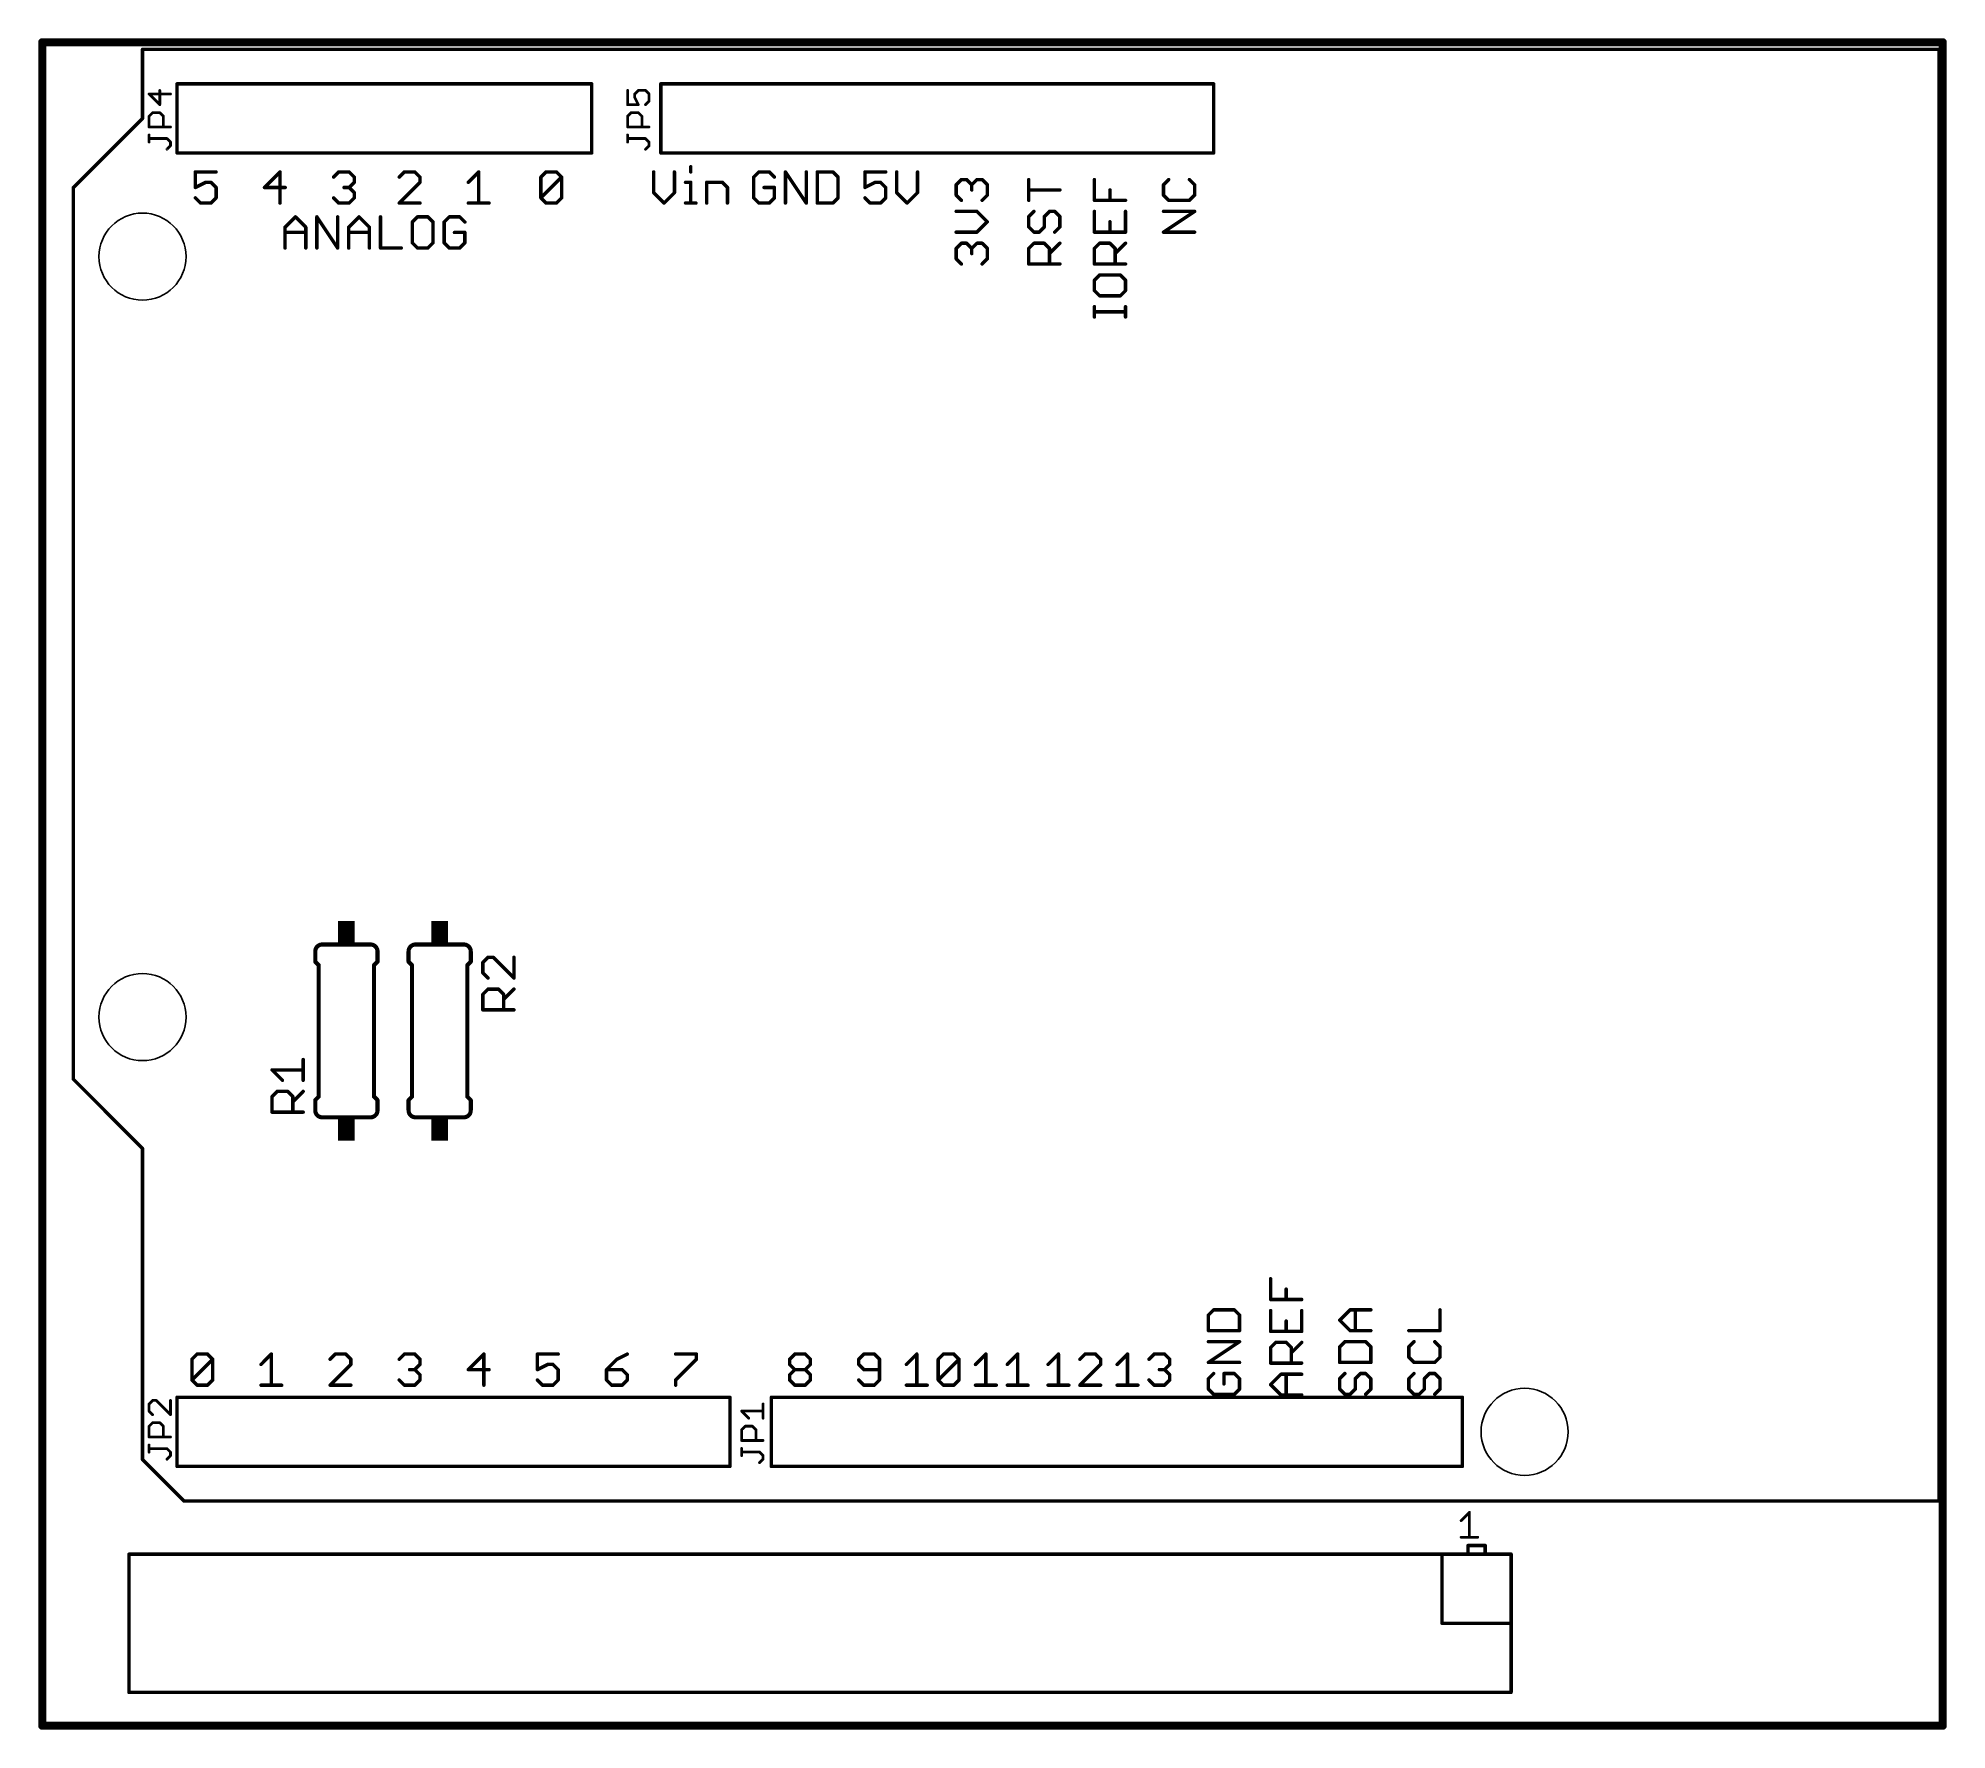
# Model space of a CAD drawing. Extents: x 0.2 to 70.4, y 8.5 to 70.6.
import ezdxf

# ---------------------------------------------------------------- set-up
doc = ezdxf.new("R2010")
doc.units = 0
for name, color, linetype in [('20', 213, 'CONTINUOUS'), ('21', 253, 'CONTINUOUS'), ('25', 253, 'CONTINUOUS')]:
    doc.layers.add(name, color=color, linetype=linetype)

# ---------------------------------------------------------------- blocks, each defined once
blk = doc.blocks.new('RECT')
blk.add_solid([(-0.5, -0.5), (0.5, -0.5), (-0.5, 0.5), (0.5, 0.5)])

msp = doc.modelspace()

# ---------------------------------------------------------------- linework, layer by layer
at = {"layer": '20', "const_width": 0.3048}
for points in [[(70.231, 70.485), (0.381, 70.485)], [(0.381, 70.485), (0.381, 8.636)], [(70.231, 8.636), (70.231, 70.485)], [(0.381, 8.636), (70.231, 8.636)]]:
    msp.add_lwpolyline(points, dxfattribs=at)
at = {"layer": '20', "const_width": 0.1524}
for points in [[(0.381, 70.5612, 1), (0.381, 70.4088)], [(0.4572, 70.485, 1), (0.3048, 70.485)], [(70.3072, 70.485, 1), (70.1548, 70.485)], [(70.231, 70.4088, 1), (70.231, 70.5612)], [(0.381, 8.7122, 1), (0.381, 8.5598)], [(0.3048, 8.636, 1), (0.4572, 8.636)], [(70.1548, 8.636, 1), (70.3072, 8.636)], [(70.231, 8.5598, 1), (70.231, 8.7122)]]:
    msp.add_lwpolyline(points, format="xyb", dxfattribs=at)
at = {"layer": '20'}
for centre in [(4.064, 62.611), (4.064, 34.671), (54.864, 19.431)]:
    msp.add_circle(centre, 1.6002, dxfattribs=at)
at = {"layer": '21'}
for points, const_width in [([(4.064, 70.2628, 1), (4.064, 70.1993)], 0.0635), ([(4.0957, 70.231, 1), (4.0323, 70.231)], 0.0635), ([(70.1358, 70.231, 1), (70.0722, 70.231)], 0.0635), ([(70.104, 70.1993, 1), (70.104, 70.2628)], 0.0635), ([(4.7241, 68.7186, 1), (4.6733, 68.7186)], 0.0508), ([(5.334, 68.9928, 1), (5.334, 68.9292)], 0.0635), ([(5.3658, 68.961, 1), (5.3023, 68.961)], 0.0635), ([(20.6058, 68.961, 1), (20.5423, 68.961)], 0.0635), ([(20.574, 68.9292, 1), (20.574, 68.9928)], 0.0635), ([(21.9195, 68.7186, 1), (21.8687, 68.7186)], 0.0508), ([(22.2882, 68.744, 1), (22.2882, 68.6932)], 0.0508), ([(22.3061, 68.7006, 1), (22.2702, 68.7366)], 0.0508), ([(22.5688, 68.7366, 1), (22.5329, 68.7006)], 0.0508), ([(22.5509, 68.6932, 1), (22.5509, 68.744)], 0.0508), ([(23.114, 68.9928, 1), (23.114, 68.9292)], 0.0635), ([(23.1457, 68.961, 1), (23.0823, 68.961)], 0.0635), ([(43.4658, 68.961, 1), (43.4023, 68.961)], 0.0635), ([(43.434, 68.9292, 1), (43.434, 68.9928)], 0.0635), ([(4.3046, 68.6127, 1), (4.3046, 68.5619)], 0.0508), ([(4.3226, 68.6052, 1), (4.2867, 68.5693)], 0.0508), ([(4.6733, 68.1932, 1), (4.7241, 68.1932)], 0.0508), ([(4.6807, 68.1753, 1), (4.7166, 68.2112)], 0.0508), ([(5.0927, 68.5619, 1), (5.0927, 68.6127)], 0.0508), ([(21.8941, 68.2186, 1), (21.8941, 68.1678)], 0.0508), ([(21.8687, 68.1932, 1), (21.9195, 68.1932)], 0.0508), ([(22.1822, 68.5873, 1), (22.1314, 68.5873)], 0.0508), ([(22.1795, 68.4673, 1), (22.1341, 68.4446)], 0.0508), ([(22.1314, 68.4559, 1), (22.1822, 68.4559)], 0.0508), ([(22.1389, 68.6052, 1), (22.1748, 68.5693)], 0.0508), ([(22.2654, 68.1819, 1), (22.3109, 68.2046)], 0.0508), ([(22.2882, 68.1678, 1), (22.2882, 68.2186)], 0.0508), ([(22.5329, 68.2112, 1), (22.5688, 68.1753)], 0.0508), ([(22.7076, 68.5873, 1), (22.6568, 68.5873)], 0.0508), ([(22.6568, 68.3246, 1), (22.7076, 68.3246)], 0.0508), ([(22.6642, 68.5693, 1), (22.7002, 68.6052)], 0.0508), ([(22.7002, 68.3066, 1), (22.6642, 68.3425)], 0.0508), ([(4.0323, 67.691, 1), (4.0957, 67.691)], 0.0635), ([(4.0865, 67.6685, 1), (4.0415, 67.7135)], 0.0635), ([(4.33, 67.7687, 1), (4.2792, 67.7687)], 0.0508), ([(4.3046, 67.4, 1), (4.3046, 67.3492)], 0.0508), ([(4.2792, 67.3746, 1), (4.33, 67.3746)], 0.0508), ([(4.2867, 67.7866, 1), (4.3226, 67.7507)], 0.0508), ([(4.436, 67.9254, 1), (4.436, 67.8746)], 0.0508), ([(4.4539, 67.8821, 1), (4.418, 67.918)], 0.0508), ([(4.7166, 67.918, 1), (4.6807, 67.8821)], 0.0508), ([(4.6987, 67.8746, 1), (4.6987, 67.9254)], 0.0508), ([(4.8554, 67.7687, 1), (4.8046, 67.7687)], 0.0508), ([(4.8046, 67.3746, 1), (4.8554, 67.3746)], 0.0508), ([(4.812, 67.7507, 1), (4.848, 67.7866)], 0.0508), ([(5.0927, 67.3492, 1), (5.0927, 67.4)], 0.0508), ([(21.9195, 67.7687, 1), (21.8687, 67.7687)], 0.0508), ([(21.8941, 67.4, 1), (21.8941, 67.3492)], 0.0508), ([(21.8687, 67.3746, 1), (21.9195, 67.3746)], 0.0508), ([(21.8762, 67.7866, 1), (21.9121, 67.7507)], 0.0508), ([(22.0255, 67.9254, 1), (22.0255, 67.8746)], 0.0508), ([(22.0434, 67.8821, 1), (22.0075, 67.918)], 0.0508), ([(22.3061, 67.918, 1), (22.2702, 67.8821)], 0.0508), ([(22.2882, 67.8746, 1), (22.2882, 67.9254)], 0.0508), ([(22.4449, 67.7687, 1), (22.3941, 67.7687)], 0.0508), ([(22.3941, 67.3746, 1), (22.4449, 67.3746)], 0.0508), ([(22.4015, 67.7507, 1), (22.4375, 67.7866)], 0.0508), ([(22.6822, 67.3492, 1), (22.6822, 67.4)], 0.0508), ([(4.33, 67.0814, 1), (4.2792, 67.0814)], 0.0508), ([(4.3046, 66.9755, 1), (4.3046, 66.9247)], 0.0508), ([(4.2792, 66.8188, 1), (4.33, 66.8188)], 0.0508), ([(4.9793, 66.9681, 1), (4.9434, 66.9321)], 0.0508), ([(4.9614, 66.9247, 1), (4.9614, 66.9755)], 0.0508), ([(5.1181, 66.8188, 1), (5.0673, 66.8188)], 0.0508), ([(5.0673, 66.6874, 1), (5.1181, 66.6874)], 0.0508), ([(5.0747, 66.8008, 1), (5.1107, 66.8367)], 0.0508), ([(5.1107, 66.6694, 1), (5.0747, 66.7054)], 0.0508), ([(21.9195, 67.0814, 1), (21.8687, 67.0814)], 0.0508), ([(21.8941, 66.9755, 1), (21.8941, 66.9247)], 0.0508), ([(21.8687, 66.8188, 1), (21.9195, 66.8188)], 0.0508), ([(22.5688, 66.9681, 1), (22.5329, 66.9321)], 0.0508), ([(22.5509, 66.9247, 1), (22.5509, 66.9755)], 0.0508), ([(22.7076, 66.8188, 1), (22.6568, 66.8188)], 0.0508), ([(22.6568, 66.6874, 1), (22.7076, 66.6874)], 0.0508), ([(22.6642, 66.8008, 1), (22.7002, 66.8367)], 0.0508), ([(22.7002, 66.6694, 1), (22.6642, 66.7054)], 0.0508), ([(4.9434, 66.574, 1), (4.9793, 66.5381)], 0.0508), ([(5.334, 66.4528, 1), (5.334, 66.3893)], 0.0635), ([(5.3023, 66.421, 1), (5.3658, 66.421)], 0.0635), ([(20.5423, 66.421, 1), (20.6058, 66.421)], 0.0635), ([(20.574, 66.3893, 1), (20.574, 66.4528)], 0.0635), ([(22.5329, 66.574, 1), (22.5688, 66.5381)], 0.0508), ([(23.114, 66.4528, 1), (23.114, 66.3893)], 0.0635), ([(23.0823, 66.421, 1), (23.1457, 66.421)], 0.0635), ([(24.2449, 65.9141, 1), (24.1814, 65.9141)], 0.0635), ([(43.4023, 66.421, 1), (43.4658, 66.421)], 0.0635), ([(43.434, 66.3893, 1), (43.434, 66.4528)], 0.0635), ([(6.0061, 65.7552, 1), (6.0061, 65.6917)], 0.0635), ([(6.0379, 65.7235, 1), (5.9744, 65.7235)], 0.0635), ([(6.3874, 65.3739, 1), (6.3874, 65.3104)], 0.0635), ([(6.4016, 65.3138, 1), (6.3732, 65.3705)], 0.0635), ([(6.6005, 65.3646, 1), (6.5556, 65.3197)], 0.0635), ([(6.5781, 65.3104, 1), (6.5781, 65.3739)], 0.0635), ([(6.7688, 65.6917, 1), (6.7688, 65.7552)], 0.0635), ([(9.1498, 65.7235, 1), (9.0863, 65.7235)], 0.0635), ([(9.1405, 65.701, 1), (9.0956, 65.7459)], 0.0635), ([(11.0637, 65.5553, 1), (11.1086, 65.5104)], 0.0635), ([(11.2768, 65.7552, 1), (11.2768, 65.6917)], 0.0635), ([(11.2992, 65.701, 1), (11.2543, 65.7459)], 0.0635), ([(11.6805, 65.7459, 1), (11.6356, 65.701)], 0.0635), ([(11.6581, 65.6917, 1), (11.6581, 65.7552)], 0.0635), ([(11.8805, 65.5328, 1), (11.817, 65.5328)], 0.0635), ([(11.817, 65.3422, 1), (11.8805, 65.3422)], 0.0635), ([(11.8263, 65.5104, 1), (11.8712, 65.5553)], 0.0635), ([(11.8712, 65.3197, 1), (11.8263, 65.3646)], 0.0635), ([(13.4767, 65.5553, 1), (13.5216, 65.5104)], 0.0635), ([(13.6898, 65.7552, 1), (13.6898, 65.6917)], 0.0635), ([(13.7122, 65.701, 1), (13.6673, 65.7459)], 0.0635), ([(14.0935, 65.7459, 1), (14.0486, 65.701)], 0.0635), ([(14.0711, 65.6917, 1), (14.0711, 65.7552)], 0.0635), ([(14.2935, 65.5328, 1), (14.23, 65.5328)], 0.0635), ([(14.23, 65.3422, 1), (14.2935, 65.3422)], 0.0635), ([(14.2393, 65.5104, 1), (14.2842, 65.5553)], 0.0635), ([(14.2842, 65.3197, 1), (14.2393, 65.3646)], 0.0635), ([(16.0167, 65.3646, 1), (16.0616, 65.3197)], 0.0635), ([(16.4522, 65.7235, 1), (16.3887, 65.7235)], 0.0635), ([(16.4429, 65.701, 1), (16.398, 65.7459)], 0.0635), ([(18.7379, 65.5328, 1), (18.6744, 65.5328)], 0.0635), ([(18.6837, 65.5553, 1), (18.7286, 65.5104)], 0.0635), ([(18.8968, 65.7552, 1), (18.8968, 65.6917)], 0.0635), ([(18.9192, 65.701, 1), (18.8743, 65.7459)], 0.0635), ([(19.3005, 65.7459, 1), (19.2556, 65.701)], 0.0635), ([(19.2781, 65.6917, 1), (19.2781, 65.7552)], 0.0635), ([(19.5005, 65.5328, 1), (19.437, 65.5328)], 0.0635), ([(19.4463, 65.5104, 1), (19.4912, 65.5553)], 0.0635), ([(19.4912, 65.5104, 1), (19.4463, 65.5553)], 0.0635), ([(22.8849, 65.7235, 1), (22.8214, 65.7235)], 0.0635), ([(23.6475, 65.7235, 1), (23.584, 65.7235)], 0.0635), ([(24.0225, 65.3739, 1), (24.0225, 65.3104)], 0.0635), ([(24.1814, 65.7235, 1), (24.2449, 65.7235)], 0.0635), ([(24.2449, 65.3422, 1), (24.1814, 65.3422)], 0.0635), ([(24.2132, 65.3104, 1), (24.2132, 65.3739)], 0.0635), ([(24.8338, 65.3422, 1), (24.7703, 65.3422)], 0.0635), ([(24.8021, 65.3739, 1), (24.8021, 65.3104)], 0.0635), ([(25.3965, 65.3646, 1), (25.3516, 65.3197)], 0.0635), ([(25.3741, 65.3104, 1), (25.3741, 65.3739)], 0.0635), ([(26.5591, 65.5328, 1), (26.4956, 65.5328)], 0.0635), ([(26.5049, 65.5553, 1), (26.5498, 65.5104)], 0.0635), ([(26.718, 65.7552, 1), (26.718, 65.6917)], 0.0635), ([(26.7404, 65.701, 1), (26.6955, 65.7459)], 0.0635), ([(27.1217, 65.7459, 1), (27.0768, 65.701)], 0.0635), ([(27.0993, 65.6917, 1), (27.0993, 65.7552)], 0.0635), ([(27.2675, 65.5104, 1), (27.3124, 65.5553)], 0.0635), ([(27.7231, 65.7411, 1), (27.6703, 65.7059)], 0.0635), ([(27.7284, 65.7235, 1), (27.665, 65.7235)], 0.0635), ([(28.4911, 65.7235, 1), (28.4276, 65.7235)], 0.0635), ([(28.8978, 65.7235, 1), (28.8343, 65.7235)], 0.0635), ([(28.8661, 65.7552, 1), (28.8661, 65.6917)], 0.0635), ([(29.4605, 65.7459, 1), (29.4156, 65.701)], 0.0635), ([(29.4381, 65.6917, 1), (29.4381, 65.7552)], 0.0635), ([(29.6605, 65.5328, 1), (29.597, 65.5328)], 0.0635), ([(29.6063, 65.5104, 1), (29.6512, 65.5553)], 0.0635), ([(30.6177, 65.7552, 1), (30.6177, 65.6917)], 0.0635), ([(30.6495, 65.7235, 1), (30.586, 65.7235)], 0.0635), ([(30.999, 65.3739, 1), (30.999, 65.3104)], 0.0635), ([(31.0132, 65.3138, 1), (30.9848, 65.3705)], 0.0635), ([(31.2121, 65.3646, 1), (31.1672, 65.3197)], 0.0635), ([(31.1897, 65.3104, 1), (31.1897, 65.3739)], 0.0635), ([(31.3804, 65.6917, 1), (31.3804, 65.7552)], 0.0635), ([(31.8189, 65.7235, 1), (31.7554, 65.7235)], 0.0635), ([(32.5815, 65.7235, 1), (32.518, 65.7235)], 0.0635), ([(34.0033, 65.2521, 1), (33.9398, 65.2521)], 0.0635), ([(33.9491, 65.2745, 1), (33.994, 65.2296)], 0.0635), ([(34.1622, 65.4745, 1), (34.1622, 65.411)], 0.0635), ([(34.1846, 65.4203, 1), (34.1397, 65.4652)], 0.0635), ([(34.3753, 65.4652, 1), (34.3304, 65.4203)], 0.0635), ([(34.3529, 65.411, 1), (34.3529, 65.4745)], 0.0635), ([(34.5753, 65.2521, 1), (34.5118, 65.2521)], 0.0635), ([(34.5211, 65.2745, 1), (34.566, 65.2296)], 0.0635), ([(34.5211, 65.2296, 1), (34.566, 65.2745)], 0.0635), ([(34.7342, 65.4745, 1), (34.7342, 65.411)], 0.0635), ([(34.7566, 65.4203, 1), (34.7117, 65.4652)], 0.0635), ([(34.9473, 65.4652, 1), (34.9024, 65.4203)], 0.0635), ([(34.9248, 65.411, 1), (34.9248, 65.4745)], 0.0635), ([(35.1473, 65.2521, 1), (35.0838, 65.2521)], 0.0635), ([(35.093, 65.2296, 1), (35.138, 65.2745)], 0.0635), ([(36.6703, 65.4427, 1), (36.6068, 65.4427)], 0.0635), ([(39.0833, 65.4427, 1), (39.0198, 65.4427)], 0.0635), ([(41.6233, 65.2521, 1), (41.5598, 65.2521)], 0.0635), ([(41.5691, 65.2745, 1), (41.614, 65.2296)], 0.0635), ([(41.8046, 65.4203, 1), (41.7597, 65.4652)], 0.0635), ([(42.5673, 65.4652, 1), (42.5224, 65.4203)], 0.0635), ([(42.7673, 65.2521, 1), (42.7037, 65.2521)], 0.0635), ([(42.713, 65.2296, 1), (42.758, 65.2745)], 0.0635), ([(1.5015, 65.1735, 1), (1.5465, 65.1285)], 0.0635), ([(1.5557, 65.151, 1), (1.4923, 65.151)], 0.0635), ([(5.9919, 65.1799, 1), (6.0203, 65.1231)], 0.0635), ([(5.9744, 65.1515, 1), (6.0379, 65.1515)], 0.0635), ([(6.0286, 64.7926, 1), (5.9837, 64.7477)], 0.0635), ([(6.1968, 64.6113, 1), (6.1968, 64.5478)], 0.0635), ([(6.1743, 64.557, 1), (6.2192, 64.602)], 0.0635), ([(6.5556, 64.602, 1), (6.6005, 64.557)], 0.0635), ([(6.5781, 64.5478, 1), (6.5781, 64.6113)], 0.0635), ([(6.8005, 65.1515, 1), (6.737, 65.1515)], 0.0635), ([(6.737, 64.7702, 1), (6.8005, 64.7702)], 0.0635), ([(6.7912, 64.7477, 1), (6.7463, 64.7926)], 0.0635), ([(6.7463, 65.129, 1), (6.7912, 65.1739)], 0.0635), ([(8.5461, 65.1832, 1), (8.5461, 65.1197)], 0.0635), ([(8.5237, 65.1739, 1), (8.5686, 65.129)], 0.0635), ([(9.0863, 64.5795, 1), (9.1498, 64.5795)], 0.0635), ([(9.3088, 65.1197, 1), (9.3088, 65.1832)], 0.0635), ([(11.1086, 64.7926, 1), (11.0637, 64.7477)], 0.0635), ([(11.2768, 64.6113, 1), (11.2768, 64.5478)], 0.0635), ([(11.2543, 64.557, 1), (11.2992, 64.602)], 0.0635), ([(11.4674, 65.1832, 1), (11.4674, 65.1197)], 0.0635), ([(11.6356, 64.602, 1), (11.6805, 64.557)], 0.0635), ([(11.6805, 65.1739, 1), (11.6356, 65.129)], 0.0635), ([(11.6356, 65.1739, 1), (11.6805, 65.129)], 0.0635), ([(11.6581, 65.1197, 1), (11.6581, 65.1832)], 0.0635), ([(11.6581, 64.5478, 1), (11.6581, 64.6113)], 0.0635), ([(11.8805, 64.9608, 1), (11.817, 64.9608)], 0.0635), ([(11.817, 64.7702, 1), (11.8805, 64.7702)], 0.0635), ([(11.8263, 64.9384, 1), (11.8712, 64.9833)], 0.0635), ([(11.8712, 64.7477, 1), (11.8263, 64.7926)], 0.0635), ([(13.4991, 64.6113, 1), (13.4991, 64.5478)], 0.0635), ([(13.4767, 64.602, 1), (13.5216, 64.557)], 0.0635), ([(14.2618, 64.5478, 1), (14.2618, 64.6113)], 0.0635), ([(16.0391, 64.6113, 1), (16.0391, 64.5478)], 0.0635), ([(16.3887, 64.5795, 1), (16.4522, 64.5795)], 0.0635), ([(16.8018, 64.5478, 1), (16.8018, 64.6113)], 0.0635), ([(18.6744, 64.7702, 1), (18.7379, 64.7702)], 0.0635), ([(18.7286, 64.7926, 1), (18.6837, 64.7477)], 0.0635), ([(18.6837, 64.7926, 1), (18.7286, 64.7477)], 0.0635), ([(18.8968, 64.6113, 1), (18.8968, 64.5478)], 0.0635), ([(18.8743, 64.557, 1), (18.9192, 64.602)], 0.0635), ([(19.2556, 64.602, 1), (19.3005, 64.557)], 0.0635), ([(19.2781, 64.5478, 1), (19.2781, 64.6113)], 0.0635), ([(19.437, 64.7702, 1), (19.5005, 64.7702)], 0.0635), ([(19.4912, 64.7477, 1), (19.4463, 64.7926)], 0.0635), ([(22.8756, 64.9833, 1), (22.8307, 64.9384)], 0.0635), ([(22.8214, 64.9608, 1), (22.8849, 64.9608)], 0.0635), ([(23.212, 64.602, 1), (23.2569, 64.557)], 0.0635), ([(23.212, 64.557, 1), (23.2569, 64.602)], 0.0635), ([(23.584, 64.9608, 1), (23.6475, 64.9608)], 0.0635), ([(23.6382, 64.9384, 1), (23.5933, 64.9833)], 0.0635), ([(24.0225, 64.6113, 1), (24.0225, 64.5478)], 0.0635), ([(24.1814, 64.5795, 1), (24.2449, 64.5795)], 0.0635), ([(24.4038, 64.5478, 1), (24.4038, 64.6113)], 0.0635), ([(24.7703, 64.5795, 1), (24.8338, 64.5795)], 0.0635), ([(25.5965, 65.1515, 1), (25.533, 65.1515)], 0.0635), ([(25.533, 64.5795, 1), (25.5965, 64.5795)], 0.0635), ([(25.5423, 65.129, 1), (25.5872, 65.1739)], 0.0635), ([(26.4956, 64.7702, 1), (26.5591, 64.7702)], 0.0635), ([(26.5498, 64.7926, 1), (26.5049, 64.7477)], 0.0635), ([(26.718, 64.6113, 1), (26.718, 64.5478)], 0.0635), ([(26.6955, 64.557, 1), (26.7404, 64.602)], 0.0635), ([(26.9086, 65.1832, 1), (26.9086, 65.1197)], 0.0635), ([(27.0768, 64.602, 1), (27.1217, 64.557)], 0.0635), ([(27.0993, 64.5478, 1), (27.0993, 64.6113)], 0.0635), ([(27.3217, 65.1515, 1), (27.2582, 65.1515)], 0.0635), ([(27.2582, 64.7702, 1), (27.3217, 64.7702)], 0.0635), ([(27.3124, 64.7477, 1), (27.2675, 64.7926)], 0.0635), ([(27.29, 65.1197, 1), (27.29, 65.1832)], 0.0635), ([(27.665, 64.5795, 1), (27.7284, 64.5795)], 0.0635), ([(28.4276, 64.5795, 1), (28.4911, 64.5795)], 0.0635), ([(28.4329, 64.5619, 1), (28.4858, 64.5971)], 0.0635), ([(28.8661, 64.6113, 1), (28.8661, 64.5478)], 0.0635), ([(28.8343, 64.5795, 1), (28.8978, 64.5795)], 0.0635), ([(29.4156, 64.602, 1), (29.4605, 64.557)], 0.0635), ([(29.4381, 64.5478, 1), (29.4381, 64.6113)], 0.0635), ([(29.597, 64.7702, 1), (29.6605, 64.7702)], 0.0635), ([(29.6512, 64.7477, 1), (29.6063, 64.7926)], 0.0635), ([(30.6035, 65.1799, 1), (30.6319, 65.1231)], 0.0635), ([(30.586, 65.1515, 1), (30.6495, 65.1515)], 0.0635), ([(30.6402, 64.7926, 1), (30.5953, 64.7477)], 0.0635), ([(30.8084, 64.6113, 1), (30.8084, 64.5478)], 0.0635), ([(30.7859, 64.557, 1), (30.8308, 64.602)], 0.0635), ([(31.1672, 64.602, 1), (31.2121, 64.557)], 0.0635), ([(31.1897, 64.5478, 1), (31.1897, 64.6113)], 0.0635), ([(31.4121, 65.1515, 1), (31.3486, 65.1515)], 0.0635), ([(31.3486, 64.7702, 1), (31.4121, 64.7702)], 0.0635), ([(31.4028, 64.7477, 1), (31.3579, 64.7926)], 0.0635), ([(31.3579, 65.129, 1), (31.4028, 65.1739)], 0.0635), ([(31.8096, 64.9833, 1), (31.7646, 64.9384)], 0.0635), ([(31.7554, 64.9608, 1), (31.8189, 64.9608)], 0.0635), ([(32.146, 64.602, 1), (32.1909, 64.557)], 0.0635), ([(32.146, 64.557, 1), (32.1909, 64.602)], 0.0635), ([(32.518, 64.9608, 1), (32.5815, 64.9608)], 0.0635), ([(32.5722, 64.9384, 1), (32.5273, 64.9833)], 0.0635), ([(33.9398, 64.8708, 1), (34.0033, 64.8708)], 0.0635), ([(33.994, 64.8932, 1), (33.9491, 64.8483)], 0.0635), ([(34.1397, 64.6576, 1), (34.1846, 64.7025)], 0.0635), ([(34.5118, 65.0614, 1), (34.5753, 65.0614)], 0.0635), ([(34.9024, 64.7025, 1), (34.9473, 64.6576)], 0.0635), ([(35.0838, 64.8708, 1), (35.1473, 64.8708)], 0.0635), ([(35.138, 64.8483, 1), (35.093, 64.8932)], 0.0635), ([(36.6385, 65.0932, 1), (36.6385, 65.0297)], 0.0635), ([(36.6068, 64.6801, 1), (36.6703, 64.6801)], 0.0635), ([(37.7825, 65.0297, 1), (37.7825, 65.0932)], 0.0635), ([(39.0515, 64.7118, 1), (39.0515, 64.6483)], 0.0635), ([(39.0198, 64.6801, 1), (39.0833, 64.6801)], 0.0635), ([(39.6553, 65.0614, 1), (39.5918, 65.0614)], 0.0635), ([(39.5918, 64.6801, 1), (39.6553, 64.6801)], 0.0635), ([(40.1955, 64.6483, 1), (40.1955, 64.7118)], 0.0635), ([(41.5598, 64.8708, 1), (41.6233, 64.8708)], 0.0635), ([(41.614, 64.8932, 1), (41.5691, 64.8483)], 0.0635), ([(41.7822, 64.7119, 1), (41.7822, 64.6484)], 0.0635), ([(41.7597, 64.6576, 1), (41.8046, 64.7026)], 0.0635), ([(42.5224, 64.7026, 1), (42.5673, 64.6576)], 0.0635), ([(42.5448, 64.6484, 1), (42.5448, 64.7119)], 0.0635), ([(42.7037, 64.8708, 1), (42.7673, 64.8708)], 0.0635), ([(42.758, 64.8483, 1), (42.713, 64.8932)], 0.0635), ([(9.7069, 64.0949, 1), (9.662, 64.05)], 0.0635), ([(9.7069, 64.05, 1), (9.662, 64.0949)], 0.0635), ([(10.5043, 64.0725, 1), (10.4407, 64.0725)], 0.0635), ([(10.4989, 64.0901, 1), (10.4461, 64.0549)], 0.0635), ([(11.2669, 64.0725, 1), (11.2034, 64.0725)], 0.0635), ([(12.0457, 64.0949, 1), (12.0008, 64.05)], 0.0635), ([(12.0457, 64.05, 1), (12.0008, 64.0949)], 0.0635), ([(12.843, 64.0725, 1), (12.7795, 64.0725)], 0.0635), ([(14.0124, 63.8818, 1), (13.9489, 63.8818)], 0.0635), ([(13.9582, 63.9043, 1), (14.0031, 63.8594)], 0.0635), ([(14.1714, 64.1042, 1), (14.1714, 64.0407)], 0.0635), ([(14.1938, 64.05, 1), (14.1489, 64.0949)], 0.0635), ([(14.5751, 64.0949, 1), (14.5302, 64.05)], 0.0635), ([(14.5527, 64.0407, 1), (14.5527, 64.1042)], 0.0635), ([(14.7751, 63.8818, 1), (14.7116, 63.8818)], 0.0635), ([(14.7209, 63.8594, 1), (14.7658, 63.9043)], 0.0635), ([(15.1818, 63.8818, 1), (15.1183, 63.8818)], 0.0635), ([(15.1276, 63.9043, 1), (15.1725, 63.8594)], 0.0635), ([(15.3407, 64.1042, 1), (15.3407, 64.0407)], 0.0635), ([(15.3632, 64.05, 1), (15.3183, 64.0949)], 0.0635), ([(15.7445, 64.0949, 1), (15.6996, 64.05)], 0.0635), ([(15.7221, 64.0407, 1), (15.7221, 64.1042)], 0.0635), ([(15.8903, 63.8594, 1), (15.9352, 63.9043)], 0.0635), ([(33.9715, 64.3051, 1), (33.9715, 64.2416)], 0.0635), ([(34.7566, 64.2958, 1), (34.7117, 64.2509)], 0.0635), ([(34.7342, 64.2416, 1), (34.7342, 64.3051)], 0.0635), ([(35.138, 63.8696, 1), (35.093, 63.9145)], 0.0635), ([(35.093, 63.8696, 1), (35.138, 63.9145)], 0.0635), ([(36.6703, 64.0827, 1), (36.6068, 64.0827)], 0.0635), ([(36.6161, 64.1051, 1), (36.661, 64.0602)], 0.0635), ([(36.8516, 64.2509, 1), (36.8067, 64.2958)], 0.0635), ([(37.2423, 64.0827, 1), (37.1788, 64.0827)], 0.0635), ([(37.1881, 64.1051, 1), (37.233, 64.0602)], 0.0635), ([(37.4012, 64.3051, 1), (37.4012, 64.2416)], 0.0635), ([(37.4236, 64.2509, 1), (37.3787, 64.2958)], 0.0635), ([(37.6143, 64.2958, 1), (37.5694, 64.2509)], 0.0635), ([(37.5918, 64.2416, 1), (37.5918, 64.3051)], 0.0635), ([(37.8143, 64.0827, 1), (37.7507, 64.0827)], 0.0635), ([(37.76, 64.0602, 1), (37.805, 64.1051)], 0.0635), ([(39.0833, 64.2733, 1), (39.0198, 64.2733)], 0.0635), ([(39.6553, 63.892, 1), (39.5918, 63.892)], 0.0635), ([(40.2273, 64.2733, 1), (40.1638, 64.2733)], 0.0635), ([(41.5915, 64.3051, 1), (41.5915, 64.2416)], 0.0635), ([(42.7531, 64.2469, 1), (42.7179, 64.2998)], 0.0635), ([(42.7355, 64.2416, 1), (42.7355, 64.3051)], 0.0635), ([(9.3349, 63.6912, 1), (9.2714, 63.6912)], 0.0635), ([(9.3031, 63.5322, 1), (9.3031, 63.4687)], 0.0635), ([(9.2807, 63.7136, 1), (9.3256, 63.6687)], 0.0635), ([(10.0975, 63.6912, 1), (10.034, 63.6912)], 0.0635), ([(10.0433, 63.6687, 1), (10.0882, 63.7136)], 0.0635), ([(10.0658, 63.4687, 1), (10.0658, 63.5322)], 0.0635), ([(11.6736, 63.6912, 1), (11.6101, 63.6912)], 0.0635), ([(11.6194, 63.7136, 1), (11.6643, 63.6687)], 0.0635), ([(11.6419, 63.5322, 1), (11.6419, 63.4687)], 0.0635), ([(12.4363, 63.6912, 1), (12.3728, 63.6912)], 0.0635), ([(12.3821, 63.6687, 1), (12.427, 63.7136)], 0.0635), ([(12.4045, 63.4687, 1), (12.4045, 63.5322)], 0.0635), ([(14.0031, 63.1416, 1), (13.9582, 63.0967)], 0.0635), ([(13.9489, 63.1192, 1), (14.0124, 63.1192)], 0.0635), ([(14.7116, 63.1192, 1), (14.7751, 63.1192)], 0.0635), ([(14.7658, 63.0967, 1), (14.7209, 63.1416)], 0.0635), ([(15.1183, 63.1192, 1), (15.1818, 63.1192)], 0.0635), ([(15.1725, 63.1416, 1), (15.1276, 63.0967)], 0.0635), ([(15.5314, 63.5322, 1), (15.5314, 63.4687)], 0.0635), ([(15.9445, 63.5005, 1), (15.881, 63.5005)], 0.0635), ([(15.881, 63.1192, 1), (15.9445, 63.1192)], 0.0635), ([(15.9352, 63.0967, 1), (15.8903, 63.1416)], 0.0635), ([(15.9127, 63.4687, 1), (15.9127, 63.5322)], 0.0635), ([(33.9715, 63.5425, 1), (33.9715, 63.4789)], 0.0635), ([(34.1622, 63.1357, 1), (34.1622, 63.0722)], 0.0635), ([(34.1846, 63.0815, 1), (34.1397, 63.1264)], 0.0635), ([(34.3753, 63.1264, 1), (34.3304, 63.0815)], 0.0635), ([(34.3529, 63.0722, 1), (34.3529, 63.1357)], 0.0635), ([(34.7117, 63.5332, 1), (34.7566, 63.4882)], 0.0635), ([(34.7342, 63.1357, 1), (34.7342, 63.0722)], 0.0635), ([(34.7566, 63.0815, 1), (34.7117, 63.1264)], 0.0635), ([(34.7342, 63.4789, 1), (34.7342, 63.5425)], 0.0635), ([(34.9473, 63.1264, 1), (34.9024, 63.0815)], 0.0635), ([(34.9248, 63.0722, 1), (34.9248, 63.1357)], 0.0635), ([(36.6068, 63.7014, 1), (36.6703, 63.7014)], 0.0635), ([(36.661, 63.7238, 1), (36.6161, 63.6789)], 0.0635), ([(36.8292, 63.5425, 1), (36.8292, 63.4789)], 0.0635), ([(36.8292, 63.1357, 1), (36.8292, 63.0722)], 0.0635), ([(36.8067, 63.4882, 1), (36.8516, 63.5332)], 0.0635), ([(36.8516, 63.0815, 1), (36.8067, 63.1264)], 0.0635), ([(36.9974, 63.5332, 1), (37.0423, 63.4882)], 0.0635), ([(37.0199, 63.4789, 1), (37.0199, 63.5425)], 0.0635), ([(37.1788, 63.7014, 1), (37.2423, 63.7014)], 0.0635), ([(37.233, 63.1264, 1), (37.1881, 63.0815)], 0.0635), ([(37.233, 63.6789, 1), (37.1881, 63.7238)], 0.0635), ([(37.2105, 63.0722, 1), (37.2105, 63.1357)], 0.0635), ([(37.5694, 63.5332, 1), (37.6143, 63.4882)], 0.0635), ([(37.7507, 63.7014, 1), (37.8143, 63.7014)], 0.0635), ([(37.805, 63.6789, 1), (37.76, 63.7238)], 0.0635), ([(37.805, 63.0815, 1), (37.76, 63.1264)], 0.0635), ([(39.0515, 63.5424, 1), (39.0515, 63.4789)], 0.0635), ([(39.0198, 63.5107, 1), (39.0833, 63.5107)], 0.0635), ([(39.2422, 63.1357, 1), (39.2422, 63.0722)], 0.0635), ([(39.2646, 63.0815, 1), (39.2197, 63.1264)], 0.0635), ([(39.5918, 63.5107, 1), (39.6553, 63.5107)], 0.0635), ([(39.646, 63.1264, 1), (39.6011, 63.0815)], 0.0635), ([(39.6235, 63.0722, 1), (39.6235, 63.1357)], 0.0635), ([(40.1638, 63.5107, 1), (40.2273, 63.5107)], 0.0635), ([(40.218, 63.0815, 1), (40.173, 63.1264)], 0.0635), ([(40.1955, 63.4789, 1), (40.1955, 63.5424)], 0.0635), ([(41.5915, 63.5425, 1), (41.5915, 63.479)], 0.0635), ([(41.5739, 63.5371, 1), (41.6091, 63.4843)], 0.0635), ([(42.7355, 63.479, 1), (42.7355, 63.5425)], 0.0635), ([(9.2714, 62.9285, 1), (9.3349, 62.9285)], 0.0635), ([(10.034, 62.9285, 1), (10.0975, 62.9285)], 0.0635), ([(10.4407, 62.9285, 1), (10.5043, 62.9285)], 0.0635), ([(11.2034, 62.9285, 1), (11.2669, 62.9285)], 0.0635), ([(11.2087, 62.9109, 1), (11.2616, 62.9461)], 0.0635), ([(11.6101, 62.9285, 1), (11.6736, 62.9285)], 0.0635), ([(12.3728, 62.9285, 1), (12.4363, 62.9285)], 0.0635), ([(12.8113, 62.9603, 1), (12.8113, 62.8967)], 0.0635), ([(12.7795, 62.9285, 1), (12.843, 62.9285)], 0.0635), ([(13.5739, 62.8967, 1), (13.5739, 62.9603)], 0.0635), ([(14.1714, 62.9603, 1), (14.1714, 62.8967)], 0.0635), ([(14.1489, 62.906, 1), (14.1938, 62.951)], 0.0635), ([(14.5302, 62.951, 1), (14.5751, 62.906)], 0.0635), ([(14.5527, 62.8967, 1), (14.5527, 62.9603)], 0.0635), ([(15.3407, 62.9603, 1), (15.3407, 62.8967)], 0.0635), ([(15.3183, 62.906, 1), (15.3632, 62.951)], 0.0635), ([(15.6996, 62.951, 1), (15.7445, 62.906)], 0.0635), ([(15.7221, 62.8967, 1), (15.7221, 62.9603)], 0.0635), ([(34.0033, 62.9133, 1), (33.9398, 62.9133)], 0.0635), ([(33.9398, 62.532, 1), (34.0033, 62.532)], 0.0635), ([(33.9491, 62.9357, 1), (33.994, 62.8908)], 0.0635), ([(33.994, 62.5544, 1), (33.9491, 62.5095)], 0.0635), ([(34.5753, 62.9133, 1), (34.5118, 62.9133)], 0.0635), ([(34.5118, 62.7226, 1), (34.5753, 62.7226)], 0.0635), ([(34.5211, 62.9357, 1), (34.566, 62.8908)], 0.0635), ([(34.5211, 62.8908, 1), (34.566, 62.9357)], 0.0635), ([(35.1473, 62.9133, 1), (35.0838, 62.9133)], 0.0635), ([(35.0838, 62.532, 1), (35.1473, 62.532)], 0.0635), ([(35.093, 62.8908, 1), (35.138, 62.9357)], 0.0635), ([(35.138, 62.5095, 1), (35.093, 62.5544)], 0.0635), ([(36.6703, 62.9133, 1), (36.6068, 62.9133)], 0.0635), ([(36.6161, 62.9357, 1), (36.661, 62.8908)], 0.0635), ([(37.4329, 62.9133, 1), (37.3694, 62.9133)], 0.0635), ([(37.3787, 62.7451, 1), (37.4236, 62.7002)], 0.0635), ([(37.3787, 62.8908, 1), (37.4236, 62.9357)], 0.0635), ([(39.0833, 62.9133, 1), (39.0198, 62.9133)], 0.0635), ([(39.0291, 62.9357, 1), (39.074, 62.8908)], 0.0635), ([(39.8459, 62.9133, 1), (39.7824, 62.9133)], 0.0635), ([(39.7917, 62.7451, 1), (39.8366, 62.7002)], 0.0635), ([(39.7917, 62.8908, 1), (39.8366, 62.9357)], 0.0635), ([(34.1397, 62.3189, 1), (34.1846, 62.3638)], 0.0635), ([(34.9024, 62.3638, 1), (34.9473, 62.3189)], 0.0635), ([(36.6385, 62.3731, 1), (36.6385, 62.3096)], 0.0635), ([(36.6068, 62.3413, 1), (36.6703, 62.3413)], 0.0635), ([(37.3694, 62.3413, 1), (37.4329, 62.3413)], 0.0635), ([(37.7825, 62.3096, 1), (37.7825, 62.3731)], 0.0635), ([(39.0515, 62.373, 1), (39.0515, 62.3095)], 0.0635), ([(39.0198, 62.3413, 1), (39.0833, 62.3413)], 0.0635), ([(39.0833, 61.7439, 1), (39.0198, 61.7439)], 0.0635), ([(39.0291, 61.7663, 1), (39.074, 61.7214)], 0.0635), ([(39.2422, 61.9663, 1), (39.2422, 61.9028)], 0.0635), ([(39.2646, 61.9121, 1), (39.2197, 61.957)], 0.0635), ([(39.7824, 62.3413, 1), (39.8459, 62.3413)], 0.0635), ([(40.0273, 61.957, 1), (39.9824, 61.9121)], 0.0635), ([(40.0048, 61.9028, 1), (40.0048, 61.9663)], 0.0635), ([(40.2273, 61.7439, 1), (40.1638, 61.7439)], 0.0635), ([(40.173, 61.7214, 1), (40.218, 61.7663)], 0.0635), ([(40.1955, 62.3095, 1), (40.1955, 62.373)], 0.0635), ([(39.0198, 61.3626, 1), (39.0833, 61.3626)], 0.0635), ([(39.074, 61.385, 1), (39.0291, 61.3401)], 0.0635), ([(39.2422, 61.2037, 1), (39.2422, 61.1401)], 0.0635), ([(39.2197, 61.1494, 1), (39.2646, 61.1944)], 0.0635), ([(39.9824, 61.1944, 1), (40.0273, 61.1494)], 0.0635), ([(40.0048, 61.1401, 1), (40.0048, 61.2037)], 0.0635), ([(40.1638, 61.3626, 1), (40.2273, 61.3626)], 0.0635), ([(40.218, 61.3401, 1), (40.173, 61.385)], 0.0635), ([(39.0833, 60.7736, 1), (39.0198, 60.7736)], 0.0635), ([(39.0515, 60.6147, 1), (39.0515, 60.5512)], 0.0635), ([(39.0198, 60.3923, 1), (39.0833, 60.3923)], 0.0635), ([(40.2273, 60.7736, 1), (40.1638, 60.7736)], 0.0635), ([(40.1638, 60.3923, 1), (40.2273, 60.3923)], 0.0635), ([(40.1955, 60.5512, 1), (40.1955, 60.6147)], 0.0635), ([(10.668, 37.338, 0.4142), (10.414, 37.084)], 0.1524), ([(10.668, 37.3761, 1), (10.668, 37.2999)], 0.0762), ([(10.668, 37.2999, 1), (10.668, 37.3761)], 0.0762), ([(12.7, 37.084, 0.4142), (12.446, 37.338)], 0.1524), ([(12.446, 37.3761, 1), (12.446, 37.2999)], 0.0762), ([(12.446, 37.2999, 1), (12.446, 37.3761)], 0.0762), ([(14.097, 37.338, 0.4142), (13.843, 37.084)], 0.1524), ([(14.097, 37.3761, 1), (14.097, 37.2999)], 0.0762), ([(14.097, 37.2999, 1), (14.097, 37.3761)], 0.0762), ([(16.129, 37.084, 0.4142), (15.875, 37.338)], 0.1524), ([(15.875, 37.3761, 1), (15.875, 37.2999)], 0.0762), ([(15.875, 37.2999, 1), (15.875, 37.3761)], 0.0762), ([(10.4521, 37.084, 1), (10.3759, 37.084)], 0.0762), ([(10.3759, 37.084, 1), (10.4521, 37.084)], 0.0762), ([(10.3759, 36.703, 1), (10.4521, 36.703)], 0.0762), ([(10.4409, 36.7299, 1), (10.3871, 36.6761)], 0.0762), ([(10.5791, 36.576, 1), (10.5029, 36.576)], 0.0762), ([(10.5141, 36.5491, 1), (10.5679, 36.6029)], 0.0762), ([(12.6111, 36.576, 1), (12.5349, 36.576)], 0.0762), ([(12.5461, 36.6029, 1), (12.5999, 36.5491)], 0.0762), ([(12.7381, 37.084, 1), (12.6619, 37.084)], 0.0762), ([(12.6619, 37.084, 1), (12.7381, 37.084)], 0.0762), ([(12.6619, 36.703, 1), (12.7381, 36.703)], 0.0762), ([(12.7269, 36.6761, 1), (12.6731, 36.7299)], 0.0762), ([(13.8811, 37.084, 1), (13.8049, 37.084)], 0.0762), ([(13.8049, 37.084, 1), (13.8811, 37.084)], 0.0762), ([(13.8049, 36.703, 1), (13.8811, 36.703)], 0.0762), ([(13.8699, 36.7299, 1), (13.8161, 36.6761)], 0.0762), ([(14.0081, 36.576, 1), (13.9319, 36.576)], 0.0762), ([(13.9431, 36.5491, 1), (13.9969, 36.6029)], 0.0762), ([(16.0401, 36.576, 1), (15.9639, 36.576)], 0.0762), ([(15.9751, 36.6029, 1), (16.0289, 36.5491)], 0.0762), ([(16.1671, 37.084, 1), (16.0909, 37.084)], 0.0762), ([(16.0909, 37.084, 1), (16.1671, 37.084)], 0.0762), ([(16.0909, 36.703, 1), (16.1671, 36.703)], 0.0762), ([(16.1559, 36.6761, 1), (16.1021, 36.7299)], 0.0762), ([(1.5465, 32.4075, 1), (1.5015, 32.3625)], 0.0635), ([(1.4923, 32.385, 1), (1.5557, 32.385)], 0.0635), ([(10.4521, 31.623, 1), (10.3759, 31.623)], 0.0762), ([(10.3871, 31.6499, 1), (10.4409, 31.5961)], 0.0762), ([(10.5029, 31.75, 1), (10.5791, 31.75)], 0.0762), ([(10.5679, 31.7231, 1), (10.5141, 31.7769)], 0.0762), ([(12.5349, 31.75, 1), (12.6111, 31.75)], 0.0762), ([(12.5999, 31.7769, 1), (12.5461, 31.7231)], 0.0762), ([(12.7381, 31.623, 1), (12.6619, 31.623)], 0.0762), ([(12.6731, 31.5961, 1), (12.7269, 31.6499)], 0.0762), ([(13.8811, 31.623, 1), (13.8049, 31.623)], 0.0762), ([(13.8161, 31.6499, 1), (13.8699, 31.5961)], 0.0762), ([(13.9319, 31.75, 1), (14.0081, 31.75)], 0.0762), ([(13.9969, 31.7231, 1), (13.9431, 31.7769)], 0.0762), ([(15.9639, 31.75, 1), (16.0401, 31.75)], 0.0762), ([(16.0289, 31.7769, 1), (15.9751, 31.7231)], 0.0762), ([(16.1671, 31.623, 1), (16.0909, 31.623)], 0.0762), ([(16.1021, 31.5961, 1), (16.1559, 31.6499)], 0.0762), ([(10.414, 31.242, 0.4142), (10.668, 30.988)], 0.1524), ([(10.4521, 31.242, 1), (10.3759, 31.242)], 0.0762), ([(10.3759, 31.242, 1), (10.4521, 31.242)], 0.0762), ([(10.668, 31.0261, 1), (10.668, 30.9499)], 0.0762), ([(10.668, 30.9499, 1), (10.668, 31.0261)], 0.0762), ([(12.446, 30.988, 0.4142), (12.7, 31.242)], 0.1524), ([(12.446, 31.0261, 1), (12.446, 30.9499)], 0.0762), ([(12.446, 30.9499, 1), (12.446, 31.0261)], 0.0762), ([(12.7381, 31.242, 1), (12.6619, 31.242)], 0.0762), ([(12.6619, 31.242, 1), (12.7381, 31.242)], 0.0762), ([(13.843, 31.242, 0.4142), (14.097, 30.988)], 0.1524), ([(13.8811, 31.242, 1), (13.8049, 31.242)], 0.0762), ([(13.8049, 31.242, 1), (13.8811, 31.242)], 0.0762), ([(14.097, 31.0261, 1), (14.097, 30.9499)], 0.0762), ([(14.097, 30.9499, 1), (14.097, 31.0261)], 0.0762), ([(15.875, 30.988, 0.4142), (16.129, 31.242)], 0.1524), ([(15.875, 31.0261, 1), (15.875, 30.9499)], 0.0762), ([(15.875, 30.9499, 1), (15.875, 31.0261)], 0.0762), ([(16.1671, 31.242, 1), (16.0909, 31.242)], 0.0762), ([(16.0909, 31.242, 1), (16.1671, 31.242)], 0.0762), ([(4.0957, 29.845, 1), (4.0323, 29.845)], 0.0635), ([(4.0415, 29.8225, 1), (4.0865, 29.8675)], 0.0635), ([(45.5603, 25.0567, 1), (45.4968, 25.0567)], 0.0635), ([(46.1323, 24.6754, 1), (46.0688, 24.6754)], 0.0635), ([(43.4332, 23.9455, 1), (43.4332, 23.882)], 0.0635), ([(43.4556, 23.8913, 1), (43.4107, 23.9362)], 0.0635), ([(44.2183, 23.9362, 1), (44.1734, 23.8913)], 0.0635), ([(44.1958, 23.882, 1), (44.1958, 23.9455)], 0.0635), ([(45.5285, 24.3258, 1), (45.5285, 24.2623)], 0.0635), ([(45.4968, 24.2941, 1), (45.5603, 24.2941)], 0.0635), ([(45.5603, 23.8873, 1), (45.4968, 23.8873)], 0.0635), ([(46.0688, 24.2941, 1), (46.1323, 24.2941)], 0.0635), ([(46.7043, 23.8873, 1), (46.6407, 23.8873)], 0.0635), ([(46.6725, 24.2623, 1), (46.6725, 24.3258)], 0.0635), ([(48.4499, 23.9455, 1), (48.4499, 23.882)], 0.0635), ([(48.4723, 23.8913, 1), (48.4274, 23.9362)], 0.0635), ([(48.6723, 23.9137, 1), (48.6088, 23.9137)], 0.0635), ([(49.2125, 23.882, 1), (49.2125, 23.9455)], 0.0635), ([(51.7843, 23.9137, 1), (51.7208, 23.9137)], 0.0635), ([(43.2743, 23.7231, 1), (43.2108, 23.7231)], 0.0635), ([(43.2425, 23.1828, 1), (43.2425, 23.1193)], 0.0635), ([(43.2108, 23.1511, 1), (43.2743, 23.1511)], 0.0635), ([(43.2201, 23.7455, 1), (43.265, 23.7006)], 0.0635), ([(44.4183, 23.7231, 1), (44.3548, 23.7231)], 0.0635), ([(44.3548, 23.1511, 1), (44.4183, 23.1511)], 0.0635), ([(44.364, 23.7006, 1), (44.409, 23.7455)], 0.0635), ([(44.3865, 23.1193, 1), (44.3865, 23.1828)], 0.0635), ([(45.5285, 23.1564, 1), (45.5285, 23.0929)], 0.0635), ([(45.4968, 23.1247, 1), (45.5603, 23.1247)], 0.0635), ([(46.1323, 23.506, 1), (46.0688, 23.506)], 0.0635), ([(46.0688, 23.1247, 1), (46.1323, 23.1247)], 0.0635), ([(46.6407, 23.1247, 1), (46.7043, 23.1247)], 0.0635), ([(46.6725, 23.0929, 1), (46.6725, 23.1564)], 0.0635), ([(48.091, 23.5549, 1), (48.0461, 23.51)], 0.0635), ([(48.0461, 23.5549, 1), (48.091, 23.51)], 0.0635), ([(48.4499, 23.1828, 1), (48.4499, 23.1193)], 0.0635), ([(48.4274, 23.1286, 1), (48.4723, 23.1735)], 0.0635), ([(48.6088, 23.1511, 1), (48.6723, 23.1511)], 0.0635), ([(49.2125, 23.1193, 1), (49.2125, 23.1828)], 0.0635), ([(50.6085, 23.1828, 1), (50.6085, 23.1193)], 0.0635), ([(51.7208, 23.1511, 1), (51.7843, 23.1511)], 0.0635), ([(51.7525, 23.1193, 1), (51.7525, 23.1828)], 0.0635), ([(43.2425, 22.7761, 1), (43.2425, 22.7126)], 0.0635), ([(44.4041, 22.7179, 1), (44.3689, 22.7708)], 0.0635), ([(44.3865, 22.7126, 1), (44.3865, 22.7761)], 0.0635), ([(45.5603, 22.5273, 1), (45.4968, 22.5273)], 0.0635), ([(45.5061, 22.5497, 1), (45.551, 22.5048)], 0.0635), ([(45.7192, 22.7497, 1), (45.7192, 22.6862)], 0.0635), ([(45.7416, 22.6955, 1), (45.6967, 22.7404)], 0.0635), ([(46.123, 22.7404, 1), (46.0781, 22.6955)], 0.0635), ([(46.1005, 22.6862, 1), (46.1005, 22.7497)], 0.0635), ([(46.3229, 22.5273, 1), (46.2594, 22.5273)], 0.0635), ([(46.2687, 22.5048, 1), (46.3136, 22.5497)], 0.0635), ([(46.695, 22.6955, 1), (46.65, 22.7404)], 0.0635), ([(48.1003, 22.5537, 1), (48.0368, 22.5537)], 0.0635), ([(48.0461, 22.5761, 1), (48.091, 22.5312)], 0.0635), ([(48.2592, 22.7761, 1), (48.2592, 22.7126)], 0.0635), ([(48.2816, 22.7219, 1), (48.2367, 22.7668)], 0.0635), ([(49.0443, 22.7668, 1), (48.9994, 22.7219)], 0.0635), ([(49.0218, 22.7126, 1), (49.0218, 22.7761)], 0.0635), ([(49.2443, 22.5537, 1), (49.1808, 22.5537)], 0.0635), ([(49.19, 22.5312, 1), (49.235, 22.5761)], 0.0635), ([(50.6403, 22.5537, 1), (50.5768, 22.5537)], 0.0635), ([(50.5861, 22.5761, 1), (50.631, 22.5312)], 0.0635), ([(50.8216, 22.7219, 1), (50.7767, 22.7668)], 0.0635), ([(51.5843, 22.7668, 1), (51.5394, 22.7219)], 0.0635), ([(51.7843, 22.5537, 1), (51.7208, 22.5537)], 0.0635), ([(51.73, 22.5312, 1), (51.775, 22.5761)], 0.0635), ([(5.9109, 22.0988, 1), (5.8474, 22.0988)], 0.0635), ([(5.8567, 22.1213, 1), (5.9016, 22.0764)], 0.0635), ([(6.0698, 22.3212, 1), (6.0698, 22.2577)], 0.0635), ([(6.0922, 22.267, 1), (6.0473, 22.3119)], 0.0635), ([(6.4735, 22.3119, 1), (6.4286, 22.267)], 0.0635), ([(6.4511, 22.2577, 1), (6.4511, 22.3212)], 0.0635), ([(6.6735, 22.0988, 1), (6.61, 22.0988)], 0.0635), ([(6.6193, 22.0764, 1), (6.6642, 22.1213)], 0.0635), ([(6.6642, 22.0764, 1), (6.6193, 22.1213)], 0.0635), ([(8.3967, 21.9306, 1), (8.4416, 21.8857)], 0.0635), ([(8.8322, 22.2895, 1), (8.7687, 22.2895)], 0.0635), ([(8.8229, 22.267, 1), (8.778, 22.3119)], 0.0635), ([(10.9367, 22.1213, 1), (10.9816, 22.0764)], 0.0635), ([(11.1498, 22.3212, 1), (11.1498, 22.2577)], 0.0635), ([(11.1722, 22.267, 1), (11.1273, 22.3119)], 0.0635), ([(11.5535, 22.3119, 1), (11.5086, 22.267)], 0.0635), ([(11.5311, 22.2577, 1), (11.5311, 22.3212)], 0.0635), ([(11.7535, 22.0988, 1), (11.69, 22.0988)], 0.0635), ([(11.69, 21.9082, 1), (11.7535, 21.9082)], 0.0635), ([(11.6993, 22.0764, 1), (11.7442, 22.1213)], 0.0635), ([(11.7442, 21.8857, 1), (11.6993, 21.9306)], 0.0635), ([(13.4767, 22.1213, 1), (13.5216, 22.0764)], 0.0635), ([(13.6898, 22.3212, 1), (13.6898, 22.2577)], 0.0635), ([(13.7122, 22.267, 1), (13.6673, 22.3119)], 0.0635), ([(13.8804, 21.7492, 1), (13.8804, 21.6857)], 0.0635), ([(14.0935, 22.3119, 1), (14.0486, 22.267)], 0.0635), ([(14.0935, 21.7399, 1), (14.0486, 21.695)], 0.0635), ([(14.0486, 21.7399, 1), (14.0935, 21.695)], 0.0635), ([(14.0711, 22.2577, 1), (14.0711, 22.3212)], 0.0635), ([(14.0711, 21.6857, 1), (14.0711, 21.7492)], 0.0635), ([(14.2935, 22.0988, 1), (14.23, 22.0988)], 0.0635), ([(14.23, 21.9082, 1), (14.2935, 21.9082)], 0.0635), ([(14.2393, 22.0764, 1), (14.2842, 22.1213)], 0.0635), ([(14.2842, 21.8857, 1), (14.2393, 21.9306)], 0.0635), ([(16.0391, 21.7492, 1), (16.0391, 21.6857)], 0.0635), ([(16.0167, 21.7399, 1), (16.0616, 21.695)], 0.0635), ([(16.6428, 22.2895, 1), (16.5793, 22.2895)], 0.0635), ([(16.6335, 22.267, 1), (16.5886, 22.3119)], 0.0635), ([(16.8018, 21.6857, 1), (16.8018, 21.7492)], 0.0635), ([(18.5791, 22.3212, 1), (18.5791, 22.2577)], 0.0635), ([(18.6109, 22.2895, 1), (18.5474, 22.2895)], 0.0635), ([(18.5649, 21.7459, 1), (18.5933, 21.6891)], 0.0635), ([(18.5474, 21.7175, 1), (18.6109, 21.7175)], 0.0635), ([(18.9604, 21.9399, 1), (18.9604, 21.8764)], 0.0635), ([(18.9746, 21.8798, 1), (18.9462, 21.9365)], 0.0635), ([(19.1735, 21.9306, 1), (19.1286, 21.8857)], 0.0635), ([(19.1511, 21.8764, 1), (19.1511, 21.9399)], 0.0635), ([(19.3735, 21.7175, 1), (19.31, 21.7175)], 0.0635), ([(19.3193, 21.695, 1), (19.3642, 21.7399)], 0.0635), ([(19.3418, 22.2577, 1), (19.3418, 22.3212)], 0.0635), ([(21.1509, 21.7175, 1), (21.0874, 21.7175)], 0.0635), ([(21.1191, 21.7492, 1), (21.1191, 21.6857)], 0.0635), ([(21.0967, 21.7399, 1), (21.1416, 21.695)], 0.0635), ([(21.4862, 22.1272, 1), (21.5146, 22.0704)], 0.0635), ([(21.5229, 22.0764, 1), (21.478, 22.1213)], 0.0635), ([(21.7135, 21.7399, 1), (21.6686, 21.695)], 0.0635), ([(21.6911, 21.6857, 1), (21.6911, 21.7492)], 0.0635), ([(21.896, 22.2611, 1), (21.8676, 22.3179)], 0.0635), ([(23.6591, 22.3212, 1), (23.6591, 22.2577)], 0.0635), ([(24.4535, 22.2895, 1), (24.39, 22.2895)], 0.0635), ([(24.39, 22.0988, 1), (24.4535, 22.0988)], 0.0635), ([(24.4442, 22.0764, 1), (24.3993, 22.1213)], 0.0635), ([(24.4218, 22.2577, 1), (24.4218, 22.3212)], 0.0635), ([(27.8819, 22.0988, 1), (27.8184, 22.0988)], 0.0635), ([(27.8184, 21.9082, 1), (27.8819, 21.9082)], 0.0635), ([(27.8277, 22.1213, 1), (27.8726, 22.0764)], 0.0635), ([(27.8726, 21.9306, 1), (27.8277, 21.8857)], 0.0635), ([(28.0408, 22.3212, 1), (28.0408, 22.2577)], 0.0635), ([(28.0408, 21.7492, 1), (28.0408, 21.6857)], 0.0635), ([(28.0632, 22.267, 1), (28.0183, 22.3119)], 0.0635), ([(28.0632, 21.695, 1), (28.0183, 21.7399)], 0.0635), ([(28.0183, 21.695, 1), (28.0632, 21.7399)], 0.0635), ([(28.4445, 22.3119, 1), (28.3996, 22.267)], 0.0635), ([(28.4445, 21.7399, 1), (28.3996, 21.695)], 0.0635), ([(28.3996, 21.7399, 1), (28.4445, 21.695)], 0.0635), ([(28.4221, 22.2577, 1), (28.4221, 22.3212)], 0.0635), ([(28.4221, 21.6857, 1), (28.4221, 21.7492)], 0.0635), ([(28.6445, 22.0988, 1), (28.581, 22.0988)], 0.0635), ([(28.581, 21.9082, 1), (28.6445, 21.9082)], 0.0635), ([(28.5903, 22.0764, 1), (28.6352, 22.1213)], 0.0635), ([(28.6352, 21.8857, 1), (28.5903, 21.9306)], 0.0635), ([(30.4219, 22.0988, 1), (30.3584, 22.0988)], 0.0635), ([(30.3584, 21.9082, 1), (30.4219, 21.9082)], 0.0635), ([(30.3677, 22.1213, 1), (30.4126, 22.0764)], 0.0635), ([(30.4126, 21.9306, 1), (30.3677, 21.8857)], 0.0635), ([(30.5808, 22.3212, 1), (30.5808, 22.2577)], 0.0635), ([(30.5808, 21.7492, 1), (30.5808, 21.6857)], 0.0635), ([(30.6032, 22.267, 1), (30.5583, 22.3119)], 0.0635), ([(30.5583, 21.695, 1), (30.6032, 21.7399)], 0.0635), ([(30.9845, 22.3119, 1), (30.9396, 22.267)], 0.0635), ([(30.9621, 22.2577, 1), (30.9621, 22.3212)], 0.0635), ([(31.1845, 22.0988, 1), (31.121, 22.0988)], 0.0635), ([(31.1303, 22.0764, 1), (31.1752, 22.1213)], 0.0635), ([(31.1528, 21.6857, 1), (31.1528, 21.7492)], 0.0635), ([(32.1193, 21.9306, 1), (32.1642, 21.8857)], 0.0635), ([(32.5548, 22.2895, 1), (32.4913, 22.2895)], 0.0635), ([(32.5455, 22.267, 1), (32.5006, 22.3119)], 0.0635), ([(33.3429, 22.0988, 1), (33.2794, 22.0988)], 0.0635), ([(33.2886, 22.1213, 1), (33.3336, 22.0764)], 0.0635), ([(33.5018, 22.3212, 1), (33.5018, 22.2577)], 0.0635), ([(33.5242, 22.267, 1), (33.4793, 22.3119)], 0.0635), ([(33.9055, 22.3119, 1), (33.8606, 22.267)], 0.0635), ([(33.8831, 22.2577, 1), (33.8831, 22.3212)], 0.0635), ([(34.1055, 22.0988, 1), (34.042, 22.0988)], 0.0635), ([(34.0962, 22.0764, 1), (34.0513, 22.1213)], 0.0635), ([(34.0513, 22.0764, 1), (34.0962, 22.1213)], 0.0635), ([(34.6593, 21.9306, 1), (34.7042, 21.8857)], 0.0635), ([(35.0948, 22.2895, 1), (35.0313, 22.2895)], 0.0635), ([(35.0855, 22.267, 1), (35.0406, 22.3119)], 0.0635), ([(35.8286, 21.9306, 1), (35.8736, 21.8857)], 0.0635), ([(36.2642, 22.2895, 1), (36.2007, 22.2895)], 0.0635), ([(36.2549, 22.267, 1), (36.21, 22.3119)], 0.0635), ([(37.3263, 21.9306, 1), (37.3712, 21.8857)], 0.0635), ([(37.7618, 22.2895, 1), (37.6983, 22.2895)], 0.0635), ([(37.7525, 22.267, 1), (37.7076, 22.3119)], 0.0635), ([(38.4956, 22.1213, 1), (38.5406, 22.0764)], 0.0635), ([(38.7088, 22.3212, 1), (38.7088, 22.2577)], 0.0635), ([(38.7312, 22.267, 1), (38.6863, 22.3119)], 0.0635), ([(39.1125, 22.3119, 1), (39.0676, 22.267)], 0.0635), ([(39.0901, 22.2577, 1), (39.0901, 22.3212)], 0.0635), ([(39.3125, 22.0988, 1), (39.249, 22.0988)], 0.0635), ([(39.249, 21.9082, 1), (39.3125, 21.9082)], 0.0635), ([(39.2583, 22.0764, 1), (39.3032, 22.1213)], 0.0635), ([(39.3032, 21.8857, 1), (39.2583, 21.9306)], 0.0635), ([(39.8663, 21.9306, 1), (39.9112, 21.8857)], 0.0635), ([(40.3018, 22.2895, 1), (40.2383, 22.2895)], 0.0635), ([(40.2925, 22.267, 1), (40.2476, 22.3119)], 0.0635), ([(41.0356, 22.1213, 1), (41.0806, 22.0764)], 0.0635), ([(41.2488, 22.3212, 1), (41.2488, 22.2577)], 0.0635), ([(41.2712, 22.267, 1), (41.2263, 22.3119)], 0.0635), ([(41.4394, 21.7492, 1), (41.4394, 21.6857)], 0.0635), ([(41.6525, 22.3119, 1), (41.6076, 22.267)], 0.0635), ([(41.6525, 21.7399, 1), (41.6076, 21.695)], 0.0635), ([(41.6076, 21.7399, 1), (41.6525, 21.695)], 0.0635), ([(41.6301, 22.2577, 1), (41.6301, 22.3212)], 0.0635), ([(41.6301, 21.6857, 1), (41.6301, 21.7492)], 0.0635), ([(41.8525, 22.0988, 1), (41.789, 22.0988)], 0.0635), ([(41.789, 21.9082, 1), (41.8525, 21.9082)], 0.0635), ([(41.7983, 22.0764, 1), (41.8432, 22.1213)], 0.0635), ([(41.8432, 21.8857, 1), (41.7983, 21.9306)], 0.0635), ([(43.2425, 22.0134, 1), (43.2425, 21.95)], 0.0635), ([(43.2249, 22.0081, 1), (43.2601, 21.9553)], 0.0635), ([(44.3865, 21.95, 1), (44.3865, 22.0134)], 0.0635), ([(45.5285, 21.987, 1), (45.5285, 21.9236)], 0.0635), ([(45.4968, 21.9553, 1), (45.5603, 21.9553)], 0.0635), ([(46.2594, 21.9553, 1), (46.3229, 21.9553)], 0.0635), ([(46.2687, 22.3591, 1), (46.3136, 22.3142)], 0.0635), ([(46.6725, 21.9236, 1), (46.6725, 21.987)], 0.0635), ([(48.0685, 22.0134, 1), (48.0685, 21.95)], 0.0635), ([(48.0368, 21.9817, 1), (48.1003, 21.9817)], 0.0635), ([(49.1808, 21.9817, 1), (49.2443, 21.9817)], 0.0635), ([(49.2125, 21.95, 1), (49.2125, 22.0134)], 0.0635), ([(50.5768, 22.1724, 1), (50.6403, 22.1724)], 0.0635), ([(50.631, 22.1948, 1), (50.5861, 22.1499)], 0.0635), ([(50.7992, 22.0134, 1), (50.7992, 21.95)], 0.0635), ([(50.7767, 21.9592, 1), (50.8216, 22.0042)], 0.0635), ([(51.5394, 22.0042, 1), (51.5843, 21.9592)], 0.0635), ([(51.5618, 21.95, 1), (51.5618, 22.0134)], 0.0635), ([(51.7208, 22.1724, 1), (51.7843, 22.1724)], 0.0635), ([(51.775, 22.1499, 1), (51.73, 22.1948)], 0.0635), ([(5.9016, 21.3586, 1), (5.8567, 21.3137)], 0.0635), ([(5.8567, 21.3586, 1), (5.9016, 21.3137)], 0.0635), ([(5.8474, 21.3362, 1), (5.9109, 21.3362)], 0.0635), ([(6.0698, 21.1773, 1), (6.0698, 21.1138)], 0.0635), ([(6.0473, 21.123, 1), (6.0922, 21.168)], 0.0635), ([(6.4286, 21.168, 1), (6.4735, 21.123)], 0.0635), ([(6.4511, 21.1138, 1), (6.4511, 21.1773)], 0.0635), ([(6.61, 21.3362, 1), (6.6735, 21.3362)], 0.0635), ([(6.6642, 21.3137, 1), (6.6193, 21.3586)], 0.0635), ([(8.4191, 21.1773, 1), (8.4191, 21.1138)], 0.0635), ([(8.7687, 21.1455, 1), (8.8322, 21.1455)], 0.0635), ([(9.1818, 21.1138, 1), (9.1818, 21.1773)], 0.0635), ([(10.9591, 21.1773, 1), (10.9591, 21.1138)], 0.0635), ([(10.9367, 21.168, 1), (10.9816, 21.123)], 0.0635), ([(11.7218, 21.1138, 1), (11.7218, 21.1773)], 0.0635), ([(13.5216, 21.3586, 1), (13.4767, 21.3137)], 0.0635), ([(13.6898, 21.1773, 1), (13.6898, 21.1138)], 0.0635), ([(13.6673, 21.123, 1), (13.7122, 21.168)], 0.0635), ([(14.0486, 21.168, 1), (14.0935, 21.123)], 0.0635), ([(14.0711, 21.1138, 1), (14.0711, 21.1773)], 0.0635), ([(14.2935, 21.5268, 1), (14.23, 21.5268)], 0.0635), ([(14.23, 21.3362, 1), (14.2935, 21.3362)], 0.0635), ([(14.2393, 21.5044, 1), (14.2842, 21.5493)], 0.0635), ([(14.2842, 21.3137, 1), (14.2393, 21.3586)], 0.0635), ([(16.5793, 21.1455, 1), (16.6428, 21.1455)], 0.0635), ([(18.6016, 21.3586, 1), (18.5567, 21.3137)], 0.0635), ([(18.7698, 21.1773, 1), (18.7698, 21.1138)], 0.0635), ([(18.7473, 21.123, 1), (18.7922, 21.168)], 0.0635), ([(19.1286, 21.168, 1), (19.1735, 21.123)], 0.0635), ([(19.1511, 21.1138, 1), (19.1511, 21.1773)], 0.0635), ([(19.31, 21.3362, 1), (19.3735, 21.3362)], 0.0635), ([(19.3642, 21.3137, 1), (19.3193, 21.3586)], 0.0635), ([(21.0874, 21.3362, 1), (21.1509, 21.3362)], 0.0635), ([(21.1416, 21.3586, 1), (21.0967, 21.3137)], 0.0635), ([(21.3098, 21.1773, 1), (21.3098, 21.1138)], 0.0635), ([(21.2873, 21.123, 1), (21.3322, 21.168)], 0.0635), ([(21.6686, 21.168, 1), (21.7135, 21.123)], 0.0635), ([(21.6911, 21.1138, 1), (21.6911, 21.1773)], 0.0635), ([(21.9135, 21.5268, 1), (21.85, 21.5268)], 0.0635), ([(21.85, 21.3362, 1), (21.9135, 21.3362)], 0.0635), ([(21.8593, 21.5044, 1), (21.9042, 21.5493)], 0.0635), ([(21.9042, 21.3137, 1), (21.8593, 21.3586)], 0.0635), ([(23.6909, 21.3362, 1), (23.6274, 21.3362)], 0.0635), ([(23.6367, 21.3586, 1), (23.6816, 21.3137)], 0.0635), ([(23.6274, 21.1455, 1), (23.6909, 21.1455)], 0.0635), ([(27.8819, 21.5268, 1), (27.8184, 21.5268)], 0.0635), ([(27.8184, 21.3362, 1), (27.8819, 21.3362)], 0.0635), ([(27.8277, 21.5493, 1), (27.8726, 21.5044)], 0.0635), ([(27.8726, 21.3586, 1), (27.8277, 21.3137)], 0.0635), ([(28.0408, 21.1773, 1), (28.0408, 21.1138)], 0.0635), ([(28.0183, 21.123, 1), (28.0632, 21.168)], 0.0635), ([(28.3996, 21.168, 1), (28.4445, 21.123)], 0.0635), ([(28.4221, 21.1138, 1), (28.4221, 21.1773)], 0.0635), ([(28.6445, 21.5268, 1), (28.581, 21.5268)], 0.0635), ([(28.581, 21.3362, 1), (28.6445, 21.3362)], 0.0635), ([(28.5903, 21.5044, 1), (28.6352, 21.5493)], 0.0635), ([(28.6352, 21.3137, 1), (28.5903, 21.3586)], 0.0635), ([(30.4126, 21.3586, 1), (30.3677, 21.3137)], 0.0635), ([(30.5808, 21.1773, 1), (30.5808, 21.1138)], 0.0635), ([(30.5583, 21.123, 1), (30.6032, 21.168)], 0.0635), ([(30.9396, 21.168, 1), (30.9845, 21.123)], 0.0635), ([(30.9621, 21.1138, 1), (30.9621, 21.1773)], 0.0635), ([(31.121, 21.3362, 1), (31.1845, 21.3362)], 0.0635), ([(31.1752, 21.3137, 1), (31.1303, 21.3586)], 0.0635), ([(32.1417, 21.1773, 1), (32.1417, 21.1138)], 0.0635), ([(32.4913, 21.1455, 1), (32.5548, 21.1455)], 0.0635), ([(32.9044, 21.1138, 1), (32.9044, 21.1773)], 0.0635), ([(33.3336, 21.3586, 1), (33.2886, 21.3137)], 0.0635), ([(33.2886, 21.3586, 1), (33.3336, 21.3137)], 0.0635), ([(33.2794, 21.3362, 1), (33.3429, 21.3362)], 0.0635), ([(33.5018, 21.1773, 1), (33.5018, 21.1138)], 0.0635), ([(33.4793, 21.123, 1), (33.5242, 21.168)], 0.0635), ([(33.8606, 21.168, 1), (33.9055, 21.123)], 0.0635), ([(33.8831, 21.1138, 1), (33.8831, 21.1773)], 0.0635), ([(34.042, 21.3362, 1), (34.1055, 21.3362)], 0.0635), ([(34.0962, 21.3137, 1), (34.0513, 21.3586)], 0.0635), ([(34.6817, 21.1773, 1), (34.6817, 21.1138)], 0.0635), ([(35.0313, 21.1455, 1), (35.0948, 21.1455)], 0.0635), ([(35.4444, 21.1138, 1), (35.4444, 21.1773)], 0.0635), ([(35.8511, 21.1773, 1), (35.8511, 21.1138)], 0.0635), ([(36.2007, 21.1455, 1), (36.2642, 21.1455)], 0.0635), ([(36.6138, 21.1138, 1), (36.6138, 21.1773)], 0.0635), ([(37.3487, 21.1773, 1), (37.3487, 21.1138)], 0.0635), ([(37.6983, 21.1455, 1), (37.7618, 21.1455)], 0.0635), ([(38.1114, 21.1138, 1), (38.1114, 21.1773)], 0.0635), ([(38.4956, 21.168, 1), (38.5406, 21.123)], 0.0635), ([(38.5181, 21.1773, 1), (38.5181, 21.1138)], 0.0635), ([(39.2808, 21.1138, 1), (39.2808, 21.1773)], 0.0635), ([(39.8887, 21.1773, 1), (39.8887, 21.1138)], 0.0635), ([(40.2383, 21.1455, 1), (40.3018, 21.1455)], 0.0635), ([(40.6514, 21.1138, 1), (40.6514, 21.1773)], 0.0635), ([(41.0806, 21.3586, 1), (41.0356, 21.3137)], 0.0635), ([(41.2488, 21.1773, 1), (41.2488, 21.1138)], 0.0635), ([(41.2263, 21.123, 1), (41.2712, 21.168)], 0.0635), ([(41.6076, 21.168, 1), (41.6525, 21.123)], 0.0635), ([(41.6301, 21.1138, 1), (41.6301, 21.1773)], 0.0635), ([(41.8525, 21.5268, 1), (41.789, 21.5268)], 0.0635), ([(41.789, 21.3362, 1), (41.8525, 21.3362)], 0.0635), ([(41.7983, 21.5044, 1), (41.8432, 21.5493)], 0.0635), ([(41.8432, 21.3137, 1), (41.7983, 21.3586)], 0.0635), ([(43.2743, 21.3843, 1), (43.2108, 21.3843)], 0.0635), ([(43.2201, 21.4067, 1), (43.265, 21.3618)], 0.0635), ([(43.265, 21.0254, 1), (43.2201, 20.9805)], 0.0635), ([(43.4556, 21.5525, 1), (43.4107, 21.5974)], 0.0635), ([(43.8145, 21.6067, 1), (43.8145, 21.5432)], 0.0635), ([(43.8463, 21.575, 1), (43.7828, 21.575)], 0.0635), ([(43.7828, 21.1936, 1), (43.8463, 21.1936)], 0.0635), ([(44.2183, 21.5974, 1), (44.1734, 21.5525)], 0.0635), ([(44.1958, 21.5432, 1), (44.1958, 21.6067)], 0.0635), ([(44.4183, 21.3843, 1), (44.3548, 21.3843)], 0.0635), ([(44.364, 21.3618, 1), (44.409, 21.4067)], 0.0635), ([(44.409, 20.9805, 1), (44.364, 21.0254)], 0.0635), ([(45.551, 21.1897, 1), (45.5061, 21.1448)], 0.0635), ([(45.5061, 21.1897, 1), (45.551, 21.1448)], 0.0635), ([(45.9098, 21.5803, 1), (45.9098, 21.5168)], 0.0635), ([(45.9323, 21.5261, 1), (45.8874, 21.571)], 0.0635), ([(46.1323, 21.5486, 1), (46.0688, 21.5486)], 0.0635), ([(46.6725, 21.5168, 1), (46.6725, 21.5803)], 0.0635), ([(48.1003, 21.3843, 1), (48.0368, 21.3843)], 0.0635), ([(48.0461, 21.4067, 1), (48.091, 21.3618)], 0.0635), ([(48.091, 21.0254, 1), (48.0461, 20.9805)], 0.0635), ([(48.2816, 21.5525, 1), (48.2367, 21.5974)], 0.0635), ([(48.6723, 21.3843, 1), (48.6088, 21.3843)], 0.0635), ([(48.6181, 21.4067, 1), (48.663, 21.3618)], 0.0635), ([(48.663, 20.9805, 1), (48.6181, 21.0254)], 0.0635), ([(48.8312, 21.6067, 1), (48.8312, 21.5432)], 0.0635), ([(48.8536, 21.5525, 1), (48.8087, 21.5974)], 0.0635), ([(49.0443, 21.5974, 1), (48.9994, 21.5525)], 0.0635), ([(49.0218, 21.5432, 1), (49.0218, 21.6067)], 0.0635), ([(49.2443, 21.3843, 1), (49.1808, 21.3843)], 0.0635), ([(49.19, 21.3618, 1), (49.235, 21.4067)], 0.0635), ([(49.235, 20.9805, 1), (49.19, 21.0254)], 0.0635), ([(50.6403, 21.3843, 1), (50.5768, 21.3843)], 0.0635), ([(50.5861, 21.4067, 1), (50.631, 21.3618)], 0.0635), ([(50.631, 21.0254, 1), (50.5861, 20.9805)], 0.0635), ([(50.8216, 21.5525, 1), (50.7767, 21.5974)], 0.0635), ([(51.2123, 21.3843, 1), (51.1488, 21.3843)], 0.0635), ([(51.1581, 21.4067, 1), (51.203, 21.3618)], 0.0635), ([(51.203, 20.9805, 1), (51.1581, 21.0254)], 0.0635), ([(51.3712, 21.6067, 1), (51.3712, 21.5432)], 0.0635), ([(51.3936, 21.5525, 1), (51.3487, 21.5974)], 0.0635), ([(51.5843, 21.5974, 1), (51.5394, 21.5525)], 0.0635), ([(51.5618, 21.5432, 1), (51.5618, 21.6067)], 0.0635), ([(51.7843, 21.3843, 1), (51.7208, 21.3843)], 0.0635), ([(51.73, 21.3618, 1), (51.775, 21.4067)], 0.0635), ([(51.775, 20.9805, 1), (51.73, 21.0254)], 0.0635), ([(4.33, 20.4543, 1), (4.2792, 20.4543)], 0.0508), ([(4.2867, 20.4722, 1), (4.3226, 20.4363)], 0.0508), ([(4.436, 20.611, 1), (4.436, 20.5602)], 0.0508), ([(4.4539, 20.5676, 1), (4.418, 20.6036)], 0.0508), ([(4.5853, 20.6036, 1), (4.5494, 20.5676)], 0.0508), ([(4.5673, 20.5602, 1), (4.5673, 20.611)], 0.0508), ([(5.1181, 20.5856, 1), (5.0673, 20.5856)], 0.0508), ([(5.3658, 20.701, 1), (5.3023, 20.701)], 0.0635), ([(5.334, 20.7327, 1), (5.334, 20.6693)], 0.0635), ([(25.6857, 20.701, 1), (25.6223, 20.701)], 0.0635), ([(25.654, 20.6693, 1), (25.654, 20.7327)], 0.0635), ([(26.8986, 20.4586, 1), (26.8478, 20.4586)], 0.0508), ([(27.2097, 20.701, 1), (27.1463, 20.701)], 0.0635), ([(27.178, 20.7327, 1), (27.178, 20.6693)], 0.0635), ([(43.2108, 21.003, 1), (43.2743, 21.003)], 0.0635), ([(43.4332, 20.8441, 1), (43.4332, 20.7806)], 0.0635), ([(43.4107, 20.7899, 1), (43.4556, 20.8348)], 0.0635), ([(44.1734, 20.8348, 1), (44.2183, 20.7899)], 0.0635), ([(44.1958, 20.7806, 1), (44.1958, 20.8441)], 0.0635), ([(44.3548, 21.003, 1), (44.4183, 21.003)], 0.0635), ([(45.9098, 20.8177, 1), (45.9098, 20.7542)], 0.0635), ([(45.8874, 20.7635, 1), (45.9323, 20.8084)], 0.0635), ([(46.0688, 20.7859, 1), (46.1323, 20.7859)], 0.0635), ([(46.6725, 20.7542, 1), (46.6725, 20.8177)], 0.0635), ([(48.0368, 21.003, 1), (48.1003, 21.003)], 0.0635), ([(48.2592, 20.8441, 1), (48.2592, 20.7806)], 0.0635), ([(48.2367, 20.7899, 1), (48.2816, 20.8348)], 0.0635), ([(48.4274, 20.8348, 1), (48.4723, 20.7899)], 0.0635), ([(48.4499, 20.7806, 1), (48.4499, 20.8441)], 0.0635), ([(48.6088, 21.003, 1), (48.6723, 21.003)], 0.0635), ([(48.9994, 20.8348, 1), (49.0443, 20.7899)], 0.0635), ([(49.1808, 21.003, 1), (49.2443, 21.003)], 0.0635), ([(50.5768, 21.003, 1), (50.6403, 21.003)], 0.0635), ([(50.7992, 20.8441, 1), (50.7992, 20.7806)], 0.0635), ([(50.7767, 20.7899, 1), (50.8216, 20.8348)], 0.0635), ([(50.9674, 20.8348, 1), (51.0123, 20.7899)], 0.0635), ([(50.9899, 20.7806, 1), (50.9899, 20.8441)], 0.0635), ([(51.1488, 21.003, 1), (51.2123, 21.003)], 0.0635), ([(51.5394, 20.8348, 1), (51.5843, 20.7899)], 0.0635), ([(51.7208, 21.003, 1), (51.7843, 21.003)], 0.0635), ([(52.6098, 20.701, 1), (52.5463, 20.701)], 0.0635), ([(52.578, 20.6693, 1), (52.578, 20.7327)], 0.0635), ([(4.2792, 20.1916, 1), (4.33, 20.1916)], 0.0508), ([(4.33, 19.6357, 1), (4.2792, 19.6357)], 0.0508), ([(4.3226, 20.2095, 1), (4.2867, 20.1736)], 0.0508), ([(4.2867, 19.6536, 1), (4.3226, 19.6177)], 0.0508), ([(4.436, 19.7924, 1), (4.436, 19.7416)], 0.0508), ([(4.418, 20.0423, 1), (4.4539, 20.0782)], 0.0508), ([(4.4539, 19.7491, 1), (4.418, 19.785)], 0.0508), ([(4.7166, 19.785, 1), (4.6807, 19.7491)], 0.0508), ([(4.6987, 19.7416, 1), (4.6987, 19.7924)], 0.0508), ([(4.8554, 19.6357, 1), (4.8046, 19.6357)], 0.0508), ([(4.812, 19.6177, 1), (4.848, 19.6536)], 0.0508), ([(5.0673, 20.0602, 1), (5.1181, 20.0602)], 0.0508), ([(5.0747, 20.0423, 1), (5.1107, 20.0782)], 0.0508), ([(26.1031, 20.2139, 1), (26.0672, 20.1779)], 0.0508), ([(26.0851, 20.2213, 1), (26.0851, 20.1705)], 0.0508), ([(26.2165, 19.6654, 1), (26.2165, 19.6146)], 0.0508), ([(26.2344, 19.6221, 1), (26.1985, 19.658)], 0.0508), ([(26.3299, 19.9153, 1), (26.3658, 19.9512)], 0.0508), ([(26.4971, 19.658, 1), (26.4612, 19.6221)], 0.0508), ([(26.4792, 19.6146, 1), (26.4792, 19.6654)], 0.0508), ([(26.8478, 19.9332, 1), (26.8986, 19.9332)], 0.0508), ([(26.8732, 20.1705, 1), (26.8732, 20.2213)], 0.0508), ([(4.3046, 19.267, 1), (4.3046, 19.2162)], 0.0508), ([(4.2792, 19.2416, 1), (4.33, 19.2416)], 0.0508), ([(4.33, 18.9484, 1), (4.2792, 18.9484)], 0.0508), ([(4.8046, 19.2416, 1), (4.8554, 19.2416)], 0.0508), ([(5.0927, 19.2162, 1), (5.0927, 19.267)], 0.0508), ([(26.1105, 19.5087, 1), (26.0597, 19.5087)], 0.0508), ([(26.0851, 19.14, 1), (26.0851, 19.0892)], 0.0508), ([(26.0597, 19.1146, 1), (26.1105, 19.1146)], 0.0508), ([(26.0672, 19.5266, 1), (26.1031, 19.4907)], 0.0508), ([(26.6359, 19.5087, 1), (26.5851, 19.5087)], 0.0508), ([(26.5851, 19.1146, 1), (26.6359, 19.1146)], 0.0508), ([(26.5925, 19.4907, 1), (26.6285, 19.5266)], 0.0508), ([(26.8732, 19.0892, 1), (26.8732, 19.14)], 0.0508), ([(4.0865, 18.4375, 1), (4.0415, 18.3925)], 0.0635), ([(4.0323, 18.415, 1), (4.0957, 18.415)], 0.0635), ([(4.3046, 18.8425, 1), (4.3046, 18.7917)], 0.0508), ([(4.2792, 18.6858, 1), (4.33, 18.6858)], 0.0508), ([(4.9793, 18.8351, 1), (4.9434, 18.7991)], 0.0508), ([(4.9434, 18.441, 1), (4.9793, 18.4051)], 0.0508), ([(4.9614, 18.7917, 1), (4.9614, 18.8425)], 0.0508), ([(5.1181, 18.6858, 1), (5.0673, 18.6858)], 0.0508), ([(5.0673, 18.5544, 1), (5.1181, 18.5544)], 0.0508), ([(5.0747, 18.6678, 1), (5.1107, 18.7037)], 0.0508), ([(5.1107, 18.5364, 1), (5.0747, 18.5724)], 0.0508), ([(26.1105, 18.8214, 1), (26.0597, 18.8214)], 0.0508), ([(26.0851, 18.7155, 1), (26.0851, 18.6647)], 0.0508), ([(26.0597, 18.5588, 1), (26.1105, 18.5588)], 0.0508), ([(26.7598, 18.7081, 1), (26.7239, 18.6721)], 0.0508), ([(26.7239, 18.314, 1), (26.7598, 18.2781)], 0.0508), ([(26.7419, 18.6647, 1), (26.7419, 18.7155)], 0.0508), ([(26.8986, 18.5588, 1), (26.8478, 18.5588)], 0.0508), ([(26.8478, 18.4274, 1), (26.8986, 18.4274)], 0.0508), ([(26.8552, 18.5408, 1), (26.8912, 18.5767)], 0.0508), ([(26.8912, 18.4094, 1), (26.8552, 18.4454)], 0.0508), ([(5.334, 18.1928, 1), (5.334, 18.1293)], 0.0635), ([(5.3023, 18.161, 1), (5.3658, 18.161)], 0.0635), ([(25.6223, 18.161, 1), (25.6857, 18.161)], 0.0635), ([(25.654, 18.1293, 1), (25.654, 18.1928)], 0.0635), ([(27.178, 18.1928, 1), (27.178, 18.1293)], 0.0635), ([(27.1463, 18.161, 1), (27.2097, 18.161)], 0.0635), ([(52.5463, 18.161, 1), (52.6098, 18.161)], 0.0635), ([(52.578, 18.1293, 1), (52.578, 18.1928)], 0.0635), ([(5.588, 16.9228, 1), (5.588, 16.8593)], 0.0635), ([(5.5655, 16.8685, 1), (5.6105, 16.9135)], 0.0635), ([(70.0722, 16.891, 1), (70.1358, 16.891)], 0.0635), ([(70.104, 16.8593, 1), (70.104, 16.9228)], 0.0635), ([(52.5128, 16.1874, 1), (52.5487, 16.1515)], 0.0508), ([(52.8612, 16.4745, 1), (52.8104, 16.4745)], 0.0508), ([(52.8538, 16.4565, 1), (52.8179, 16.4924)], 0.0508), ([(52.5308, 15.5847, 1), (52.5308, 15.5339)], 0.0508), ([(52.8104, 15.5593, 1), (52.8612, 15.5593)], 0.0508), ([(53.1409, 15.5339, 1), (53.1409, 15.5847)], 0.0508), ([(3.5998, 14.937, 1), (3.5362, 14.937)], 0.0635), ([(3.568, 14.9688, 1), (3.568, 14.9053)], 0.0635), ([(51.828, 14.9688, 1), (51.828, 14.9053)], 0.0635), ([(51.8598, 14.937, 1), (51.7963, 14.937)], 0.0635), ([(51.828, 14.9053, 1), (51.828, 14.9688)], 0.0635), ([(52.7805, 15.2863, 1), (52.7805, 15.2227)], 0.0635), ([(52.7805, 14.9688, 1), (52.7805, 14.9053)], 0.0635), ([(52.8123, 15.2545, 1), (52.7488, 15.2545)], 0.0635), ([(52.7488, 14.937, 1), (52.8123, 14.937)], 0.0635), ([(52.7805, 14.9053, 1), (52.7805, 14.9688)], 0.0635), ([(53.4473, 15.2545, 1), (53.3837, 15.2545)], 0.0635), ([(53.3837, 14.937, 1), (53.4473, 14.937)], 0.0635), ([(53.4155, 14.9688, 1), (53.4155, 14.9053)], 0.0635), ([(53.4155, 15.2227, 1), (53.4155, 15.2863)], 0.0635), ([(53.4155, 14.9053, 1), (53.4155, 14.9688)], 0.0635), ([(54.3998, 14.937, 1), (54.3362, 14.937)], 0.0635), ([(54.368, 14.9053, 1), (54.368, 14.9688)], 0.0635), ([(51.828, 12.4288, 1), (51.828, 12.3652)], 0.0635), ([(51.7963, 12.397, 1), (51.8598, 12.397)], 0.0635), ([(54.3998, 12.397, 1), (54.3362, 12.397)], 0.0635), ([(54.3362, 12.397, 1), (54.3998, 12.397)], 0.0635), ([(54.368, 12.3652, 1), (54.368, 12.4288)], 0.0635), ([(3.5362, 9.857, 1), (3.5998, 9.857)], 0.0635), ([(3.568, 9.8888, 1), (3.568, 9.8253)], 0.0635), ([(54.3362, 9.857, 1), (54.3998, 9.857)], 0.0635), ([(54.368, 9.8253, 1), (54.368, 9.8888)], 0.0635)]:
    msp.add_lwpolyline(points, format="xyb", dxfattribs=dict(at, const_width=const_width))
for points, const_width in [([(4.064, 67.691), (4.064, 70.231)], 0.127), ([(4.064, 70.231), (70.104, 70.231)], 0.127), ([(70.104, 70.231), (70.104, 16.891)], 0.127), ([(4.6987, 68.1932), (4.6987, 68.7186)], 0.1016), ([(5.334, 66.421), (5.334, 68.961)], 0.127), ([(5.334, 68.961), (20.574, 68.961)], 0.127), ([(20.574, 68.961), (20.574, 66.421)], 0.127), ([(21.8941, 68.7186), (21.8941, 68.1932)], 0.1016), ([(22.1568, 68.5873), (22.2882, 68.7186)], 0.1016), ([(22.2882, 68.7186), (22.5509, 68.7186)], 0.1016), ([(22.5509, 68.7186), (22.6822, 68.5873)], 0.1016), ([(23.114, 66.421), (23.114, 68.961)], 0.127), ([(23.114, 68.961), (43.434, 68.961)], 0.127), ([(43.434, 68.961), (43.434, 66.421)], 0.127), ([(5.0927, 68.5873), (4.3046, 68.5873)], 0.1016), ([(4.3046, 68.5873), (4.6987, 68.1932)], 0.1016), ([(21.8941, 68.1932), (22.2882, 68.1932)], 0.1016), ([(22.1568, 68.4559), (22.1568, 68.5873)], 0.1016), ([(22.2882, 68.1932), (22.1568, 68.4559)], 0.1016), ([(22.6822, 68.3246), (22.5509, 68.1932)], 0.1016), ([(22.6822, 68.5873), (22.6822, 68.3246)], 0.1016), ([(1.524, 65.151), (4.064, 67.691)], 0.127), ([(4.3046, 67.7687), (4.436, 67.9)], 0.1016), ([(4.3046, 67.3746), (4.3046, 67.7687)], 0.1016), ([(5.0927, 67.3746), (4.3046, 67.3746)], 0.1016), ([(4.436, 67.9), (4.6987, 67.9)], 0.1016), ([(4.6987, 67.9), (4.83, 67.7687)], 0.1016), ([(4.83, 67.7687), (4.83, 67.3746)], 0.1016), ([(21.8941, 67.7687), (22.0255, 67.9)], 0.1016), ([(21.8941, 67.3746), (21.8941, 67.7687)], 0.1016), ([(22.6822, 67.3746), (21.8941, 67.3746)], 0.1016), ([(22.0255, 67.9), (22.2882, 67.9)], 0.1016), ([(22.2882, 67.9), (22.4195, 67.7687)], 0.1016), ([(22.4195, 67.7687), (22.4195, 67.3746)], 0.1016), ([(4.3046, 66.8188), (4.3046, 67.0814)], 0.1016), ([(4.9614, 66.9501), (4.3046, 66.9501)], 0.1016), ([(5.0927, 66.8188), (4.9614, 66.9501)], 0.1016), ([(4.9614, 66.5561), (5.0927, 66.6874)], 0.1016), ([(5.0927, 66.6874), (5.0927, 66.8188)], 0.1016), ([(21.8941, 66.8188), (21.8941, 67.0814)], 0.1016), ([(22.5509, 66.9501), (21.8941, 66.9501)], 0.1016), ([(22.6822, 66.8188), (22.5509, 66.9501)], 0.1016), ([(22.5509, 66.5561), (22.6822, 66.6874)], 0.1016), ([(22.6822, 66.6874), (22.6822, 66.8188)], 0.1016), ([(20.574, 66.421), (5.334, 66.421)], 0.127), ([(43.434, 66.421), (23.114, 66.421)], 0.127), ([(24.2132, 65.9141), (24.2132, 65.7235)], 0.127), ([(6.7688, 65.7235), (6.0061, 65.7235)], 0.127), ([(6.0061, 65.7235), (6.0061, 65.1515)], 0.127), ([(6.0061, 65.1515), (6.3874, 65.3422)], 0.127), ([(6.3874, 65.3422), (6.5781, 65.3422)], 0.127), ([(6.5781, 65.3422), (6.7688, 65.1515)], 0.127), ([(9.1181, 65.7235), (8.5461, 65.1515)], 0.127), ([(9.1181, 64.5795), (9.1181, 65.7235)], 0.127), ([(11.0861, 65.5328), (11.2768, 65.7235)], 0.127), ([(11.2768, 65.7235), (11.6581, 65.7235)], 0.127), ([(11.6581, 65.7235), (11.8488, 65.5328)], 0.127), ([(11.8488, 65.3422), (11.6581, 65.1515)], 0.127), ([(11.8488, 65.5328), (11.8488, 65.3422)], 0.127), ([(13.6898, 65.7235), (13.4991, 65.5328)], 0.127), ([(13.4991, 64.5795), (14.2618, 65.3422)], 0.127), ([(14.0711, 65.7235), (13.6898, 65.7235)], 0.127), ([(14.2618, 65.5328), (14.0711, 65.7235)], 0.127), ([(14.2618, 65.3422), (14.2618, 65.5328)], 0.127), ([(16.0391, 65.3422), (16.4204, 65.7235)], 0.127), ([(16.4204, 65.7235), (16.4204, 64.5795)], 0.127), ([(18.7061, 65.5328), (18.8968, 65.7235)], 0.127), ([(18.7061, 64.7702), (18.7061, 65.5328)], 0.127), ([(18.7061, 64.7702), (19.4688, 65.5328)], 0.127), ([(18.8968, 65.7235), (19.2781, 65.7235)], 0.127), ([(19.2781, 65.7235), (19.4688, 65.5328)], 0.127), ([(19.4688, 65.5328), (19.4688, 64.7702)], 0.127), ([(22.8531, 65.7235), (22.8531, 64.9608)], 0.127), ([(23.6158, 64.9608), (23.6158, 65.7235)], 0.127), ([(24.0225, 65.3422), (24.2132, 65.3422)], 0.127), ([(24.2132, 65.3422), (24.2132, 64.5795)], 0.127), ([(24.8021, 64.5795), (24.8021, 65.3422)], 0.127), ([(24.8021, 65.3422), (25.3741, 65.3422)], 0.127), ([(25.3741, 65.3422), (25.5647, 65.1515)], 0.127), ([(26.718, 65.7235), (26.5273, 65.5328)], 0.127), ([(26.5273, 65.5328), (26.5273, 64.7702)], 0.127), ([(27.0993, 65.7235), (26.718, 65.7235)], 0.127), ([(27.29, 65.5328), (27.0993, 65.7235)], 0.127), ([(27.6967, 64.5795), (27.6967, 65.7235)], 0.127), ([(27.6967, 65.7235), (28.4594, 64.5795)], 0.127), ([(28.4594, 64.5795), (28.4594, 65.7235)], 0.127), ([(28.8661, 65.7235), (28.8661, 64.5795)], 0.127), ([(29.4381, 65.7235), (28.8661, 65.7235)], 0.127), ([(29.6287, 65.5328), (29.4381, 65.7235)], 0.127), ([(29.6287, 64.7702), (29.6287, 65.5328)], 0.127), ([(31.3804, 65.7235), (30.6177, 65.7235)], 0.127), ([(30.6177, 65.7235), (30.6177, 65.1515)], 0.127), ([(30.6177, 65.1515), (30.999, 65.3422)], 0.127), ([(30.999, 65.3422), (31.1897, 65.3422)], 0.127), ([(31.1897, 65.3422), (31.3804, 65.1515)], 0.127), ([(31.7871, 65.7235), (31.7871, 64.9608)], 0.127), ([(32.5498, 64.9608), (32.5498, 65.7235)], 0.127), ([(33.9715, 65.2521), (34.1622, 65.4427)], 0.127), ([(33.9715, 64.8708), (33.9715, 65.2521)], 0.127), ([(34.1622, 65.4427), (34.3529, 65.4427)], 0.127), ([(34.3529, 65.4427), (34.5435, 65.2521)], 0.127), ([(34.5435, 65.2521), (34.7342, 65.4427)], 0.127), ([(34.5435, 65.2521), (34.5435, 65.0614)], 0.127), ([(34.7342, 65.4427), (34.9248, 65.4427)], 0.127), ([(34.9248, 65.4427), (35.1155, 65.2521)], 0.127), ([(35.1155, 65.2521), (35.1155, 64.8708)], 0.127), ([(36.6385, 64.6801), (36.6385, 65.4427)], 0.127), ([(39.0515, 64.6801), (39.0515, 65.4427)], 0.127), ([(41.7822, 65.4428), (41.5915, 65.2521)], 0.127), ([(41.5915, 65.2521), (41.5915, 64.8708)], 0.127), ([(42.7355, 65.2521), (42.5448, 65.4428)], 0.127), ([(42.7355, 64.8708), (42.7355, 65.2521)], 0.127), ([(1.524, 32.385), (1.524, 65.151)], 0.127), ([(6.1968, 64.5795), (6.0061, 64.7702)], 0.127), ([(6.5781, 64.5795), (6.1968, 64.5795)], 0.127), ([(6.7688, 64.7702), (6.5781, 64.5795)], 0.127), ([(6.7688, 65.1515), (6.7688, 64.7702)], 0.127), ([(8.5461, 65.1515), (9.3088, 65.1515)], 0.127), ([(11.2768, 64.5795), (11.0861, 64.7702)], 0.127), ([(11.6581, 64.5795), (11.2768, 64.5795)], 0.127), ([(11.6581, 65.1515), (11.4674, 65.1515)], 0.127), ([(11.6581, 65.1515), (11.8488, 64.9608)], 0.127), ([(11.8488, 64.7702), (11.6581, 64.5795)], 0.127), ([(11.8488, 64.9608), (11.8488, 64.7702)], 0.127), ([(14.2618, 64.5795), (13.4991, 64.5795)], 0.127), ([(16.0391, 64.5795), (16.8018, 64.5795)], 0.127), ([(18.8968, 64.5795), (18.7061, 64.7702)], 0.127), ([(19.2781, 64.5795), (18.8968, 64.5795)], 0.127), ([(19.4688, 64.7702), (19.2781, 64.5795)], 0.127), ([(22.8531, 64.9608), (23.2344, 64.5795)], 0.127), ([(23.2344, 64.5795), (23.6158, 64.9608)], 0.127), ([(24.0225, 64.5795), (24.4038, 64.5795)], 0.127), ([(25.5647, 65.1515), (25.5647, 64.5795)], 0.127), ([(26.5273, 64.7702), (26.718, 64.5795)], 0.127), ([(26.718, 64.5795), (27.0993, 64.5795)], 0.127), ([(27.29, 65.1515), (26.9086, 65.1515)], 0.127), ([(27.0993, 64.5795), (27.29, 64.7702)], 0.127), ([(27.29, 64.7702), (27.29, 65.1515)], 0.127), ([(28.8661, 64.5795), (29.4381, 64.5795)], 0.127), ([(29.4381, 64.5795), (29.6287, 64.7702)], 0.127), ([(30.8084, 64.5795), (30.6177, 64.7702)], 0.127), ([(31.1897, 64.5795), (30.8084, 64.5795)], 0.127), ([(31.3804, 64.7702), (31.1897, 64.5795)], 0.127), ([(31.3804, 65.1515), (31.3804, 64.7702)], 0.127), ([(31.7871, 64.9608), (32.1684, 64.5795)], 0.127), ([(32.1684, 64.5795), (32.5498, 64.9608)], 0.127), ([(34.1622, 64.6801), (33.9715, 64.8708)], 0.127), ([(35.1155, 64.8708), (34.9248, 64.6801)], 0.127), ([(37.7825, 65.0614), (36.6385, 65.0614)], 0.127), ([(40.1955, 64.6801), (39.0515, 64.6801)], 0.127), ([(39.6235, 64.6801), (39.6235, 65.0614)], 0.127), ([(41.5915, 64.8708), (41.7822, 64.6801)], 0.127), ([(41.7822, 64.6801), (42.5448, 64.6801)], 0.127), ([(42.5448, 64.6801), (42.7355, 64.8708)], 0.127), ([(9.3031, 63.6912), (9.6844, 64.0725)], 0.127), ([(9.6844, 64.0725), (10.0658, 63.6912)], 0.127), ([(10.4725, 62.9285), (10.4725, 64.0725)], 0.127), ([(10.4725, 64.0725), (11.2352, 62.9285)], 0.127), ([(11.2352, 62.9285), (11.2352, 64.0725)], 0.127), ([(11.6419, 63.6912), (12.0232, 64.0725)], 0.127), ([(12.0232, 64.0725), (12.4045, 63.6912)], 0.127), ([(12.8113, 64.0725), (12.8113, 62.9285)], 0.127), ([(14.1714, 64.0725), (13.9807, 63.8818)], 0.127), ([(13.9807, 63.8818), (13.9807, 63.1192)], 0.127), ([(14.5527, 64.0725), (14.1714, 64.0725)], 0.127), ([(14.7433, 63.8818), (14.5527, 64.0725)], 0.127), ([(14.7433, 63.1192), (14.7433, 63.8818)], 0.127), ([(15.3407, 64.0725), (15.1501, 63.8818)], 0.127), ([(15.1501, 63.8818), (15.1501, 63.1192)], 0.127), ([(15.7221, 64.0725), (15.3407, 64.0725)], 0.127), ([(15.9127, 63.8818), (15.7221, 64.0725)], 0.127), ([(34.7342, 64.2734), (33.9715, 64.2734)], 0.127), ([(35.1155, 63.892), (34.7342, 64.2734)], 0.127), ([(34.7342, 63.5107), (35.1155, 63.892)], 0.127), ([(36.8292, 64.2734), (36.6385, 64.0827)], 0.127), ([(36.6385, 64.0827), (36.6385, 63.7014)], 0.127), ([(37.2105, 64.0827), (37.4012, 64.2734)], 0.127), ([(37.2105, 63.7014), (37.2105, 64.0827)], 0.127), ([(37.4012, 64.2734), (37.5918, 64.2734)], 0.127), ([(37.5918, 64.2734), (37.7825, 64.0827)], 0.127), ([(37.7825, 64.0827), (37.7825, 63.7014)], 0.127), ([(39.0515, 64.2733), (39.0515, 63.5107)], 0.127), ([(39.6235, 63.5107), (39.6235, 63.892)], 0.127), ([(40.1955, 63.5107), (40.1955, 64.2733)], 0.127), ([(41.5915, 63.5107), (42.7355, 64.2734)], 0.127), ([(42.7355, 64.2734), (41.5915, 64.2734)], 0.127), ([(9.3031, 62.9285), (9.3031, 63.6912)], 0.127), ([(9.3031, 63.5005), (10.0658, 63.5005)], 0.127), ([(10.0658, 63.6912), (10.0658, 62.9285)], 0.127), ([(11.6419, 62.9285), (11.6419, 63.6912)], 0.127), ([(11.6419, 63.5005), (12.4045, 63.5005)], 0.127), ([(12.4045, 63.6912), (12.4045, 62.9285)], 0.127), ([(13.9807, 63.1192), (14.1714, 62.9285)], 0.127), ([(14.5527, 62.9285), (14.7433, 63.1192)], 0.127), ([(15.1501, 63.1192), (15.3407, 62.9285)], 0.127), ([(15.9127, 63.5005), (15.5314, 63.5005)], 0.127), ([(15.7221, 62.9285), (15.9127, 63.1192)], 0.127), ([(15.9127, 63.1192), (15.9127, 63.5005)], 0.127), ([(33.9715, 63.5107), (34.7342, 63.5107)], 0.127), ([(33.9715, 62.9133), (34.1622, 63.104)], 0.127), ([(34.1622, 63.104), (34.3529, 63.104)], 0.127), ([(34.3529, 63.104), (34.5435, 62.9133)], 0.127), ([(34.5435, 62.9133), (34.7342, 63.104)], 0.127), ([(34.7342, 63.104), (34.9248, 63.104)], 0.127), ([(34.9248, 63.104), (35.1155, 62.9133)], 0.127), ([(36.6385, 63.7014), (36.8292, 63.5107)], 0.127), ([(36.6385, 62.9133), (36.8292, 63.104)], 0.127), ([(36.8292, 63.5107), (37.0199, 63.5107)], 0.127), ([(36.8292, 63.104), (37.2105, 63.104)], 0.127), ([(37.0199, 63.5107), (37.2105, 63.7014)], 0.127), ([(37.2105, 63.104), (37.4012, 62.9133)], 0.127), ([(37.4012, 62.7226), (37.7825, 63.104)], 0.127), ([(37.7825, 63.7014), (37.5918, 63.5107)], 0.127), ([(39.0515, 63.5107), (40.1955, 63.5107)], 0.127), ([(39.0515, 62.9133), (39.2422, 63.1039)], 0.127), ([(39.2422, 63.1039), (39.6235, 63.1039)], 0.127), ([(39.6235, 63.1039), (39.8142, 62.9133)], 0.127), ([(39.8142, 62.7226), (40.1955, 63.1039)], 0.127), ([(42.7355, 63.5107), (41.5915, 63.5107)], 0.127), ([(12.8113, 62.9285), (13.5739, 62.9285)], 0.127), ([(14.1714, 62.9285), (14.5527, 62.9285)], 0.127), ([(15.3407, 62.9285), (15.7221, 62.9285)], 0.127), ([(33.9715, 62.532), (33.9715, 62.9133)], 0.127), ([(34.1622, 62.3413), (33.9715, 62.532)], 0.127), ([(34.5435, 62.9133), (34.5435, 62.7226)], 0.127), ([(35.1155, 62.532), (34.9248, 62.3413)], 0.127), ([(35.1155, 62.9133), (35.1155, 62.532)], 0.127), ([(36.6385, 62.3413), (36.6385, 62.9133)], 0.127), ([(37.4012, 62.9133), (37.4012, 62.3413)], 0.127), ([(39.0515, 62.3413), (39.0515, 62.9133)], 0.127), ([(39.8142, 62.9133), (39.8142, 62.3413)], 0.127), ([(37.7825, 62.3413), (36.6385, 62.3413)], 0.127), ([(40.1955, 62.3413), (39.0515, 62.3413)], 0.127), ([(39.2422, 61.9346), (39.0515, 61.7439)], 0.127), ([(39.0515, 61.7439), (39.0515, 61.3626)], 0.127), ([(40.0048, 61.9346), (39.2422, 61.9346)], 0.127), ([(40.1955, 61.7439), (40.0048, 61.9346)], 0.127), ([(40.1955, 61.3626), (40.1955, 61.7439)], 0.127), ([(39.0515, 61.3626), (39.2422, 61.1719)], 0.127), ([(39.2422, 61.1719), (40.0048, 61.1719)], 0.127), ([(40.0048, 61.1719), (40.1955, 61.3626)], 0.127), ([(39.0515, 60.3923), (39.0515, 60.7736)], 0.127), ([(40.1955, 60.583), (39.0515, 60.583)], 0.127), ([(40.1955, 60.3923), (40.1955, 60.7736)], 0.127), ([(12.446, 37.338), (10.668, 37.338)], 0.1524), ([(14.097, 37.338), (15.875, 37.338)], 0.1524), ([(10.414, 37.084), (10.414, 36.703)], 0.1524), ([(10.541, 36.576), (10.414, 36.703)], 0.1524), ([(10.541, 36.576), (10.541, 31.75)], 0.1524), ([(12.573, 36.576), (12.7, 36.703)], 0.1524), ([(12.573, 36.576), (12.573, 31.75)], 0.1524), ([(12.7, 37.084), (12.7, 36.703)], 0.1524), ([(13.843, 37.084), (13.843, 36.703)], 0.1524), ([(13.97, 36.576), (13.843, 36.703)], 0.1524), ([(13.97, 31.75), (13.97, 36.576)], 0.1524), ([(16.002, 36.576), (16.129, 36.703)], 0.1524), ([(16.002, 31.75), (16.002, 36.576)], 0.1524), ([(16.129, 37.084), (16.129, 36.703)], 0.1524), ([(4.064, 29.845), (1.524, 32.385)], 0.127), ([(10.541, 31.75), (10.414, 31.623)], 0.1524), ([(10.414, 31.242), (10.414, 31.623)], 0.1524), ([(12.573, 31.75), (12.7, 31.623)], 0.1524), ([(12.7, 31.242), (12.7, 31.623)], 0.1524), ([(13.97, 31.75), (13.843, 31.623)], 0.1524), ([(13.843, 31.242), (13.843, 31.623)], 0.1524), ([(16.002, 31.75), (16.129, 31.623)], 0.1524), ([(16.129, 31.242), (16.129, 31.623)], 0.1524), ([(12.446, 30.988), (10.668, 30.988)], 0.1524), ([(14.097, 30.988), (15.875, 30.988)], 0.1524), ([(4.064, 18.415), (4.064, 29.845)], 0.127), ([(45.5285, 24.2941), (45.5285, 25.0567)], 0.127), ([(46.1005, 24.2941), (46.1005, 24.6754)], 0.127), ([(43.4332, 23.9137), (43.2425, 23.7231)], 0.127), ([(44.1958, 23.9137), (43.4332, 23.9137)], 0.127), ([(44.3865, 23.7231), (44.1958, 23.9137)], 0.127), ([(46.6725, 24.2941), (45.5285, 24.2941)], 0.127), ([(45.5285, 23.8873), (45.5285, 23.1247)], 0.127), ([(46.6725, 23.1247), (46.6725, 23.8873)], 0.127), ([(48.0685, 23.5324), (48.4499, 23.9137)], 0.127), ([(48.4499, 23.9137), (49.2125, 23.9137)], 0.127), ([(48.6405, 23.1511), (48.6405, 23.9137)], 0.127), ([(51.7525, 23.1511), (51.7525, 23.9137)], 0.127), ([(43.2425, 23.7231), (43.2425, 23.1511)], 0.127), ([(43.2425, 23.1511), (44.3865, 23.1511)], 0.127), ([(44.3865, 23.1511), (44.3865, 23.7231)], 0.127), ([(45.5285, 23.1247), (46.6725, 23.1247)], 0.127), ([(46.1005, 23.1247), (46.1005, 23.506)], 0.127), ([(48.4499, 23.1511), (48.0685, 23.5324)], 0.127), ([(49.2125, 23.1511), (48.4499, 23.1511)], 0.127), ([(50.6085, 23.1511), (51.7525, 23.1511)], 0.127), ([(43.2425, 21.9817), (44.3865, 22.7444)], 0.127), ([(44.3865, 22.7444), (43.2425, 22.7444)], 0.127), ([(45.5285, 22.5273), (45.7192, 22.718)], 0.127), ([(45.5285, 21.9553), (45.5285, 22.5273)], 0.127), ([(45.7192, 22.718), (46.1005, 22.718)], 0.127), ([(46.1005, 22.718), (46.2912, 22.5273)], 0.127), ([(46.2912, 22.3366), (46.6725, 22.718)], 0.127), ([(46.2912, 22.5273), (46.2912, 21.9553)], 0.127), ([(48.2592, 22.7444), (48.0685, 22.5537)], 0.127), ([(48.0685, 22.5537), (48.0685, 21.9817)], 0.127), ([(49.0218, 22.7444), (48.2592, 22.7444)], 0.127), ([(49.2125, 22.5537), (49.0218, 22.7444)], 0.127), ([(49.2125, 21.9817), (49.2125, 22.5537)], 0.127), ([(50.7992, 22.7444), (50.6085, 22.5537)], 0.127), ([(50.6085, 22.5537), (50.6085, 22.1724)], 0.127), ([(51.7525, 22.5537), (51.5618, 22.7444)], 0.127), ([(51.7525, 22.1724), (51.7525, 22.5537)], 0.127), ([(5.8791, 22.0988), (6.0698, 22.2895)], 0.127), ([(5.8791, 21.3362), (5.8791, 22.0988)], 0.127), ([(5.8791, 21.3362), (6.6418, 22.0988)], 0.127), ([(6.0698, 22.2895), (6.4511, 22.2895)], 0.127), ([(6.4511, 22.2895), (6.6418, 22.0988)], 0.127), ([(6.6418, 22.0988), (6.6418, 21.3362)], 0.127), ([(8.4191, 21.9082), (8.8004, 22.2895)], 0.127), ([(8.8004, 22.2895), (8.8004, 21.1455)], 0.127), ([(11.1498, 22.2895), (10.9591, 22.0988)], 0.127), ([(10.9591, 21.1455), (11.7218, 21.9082)], 0.127), ([(11.5311, 22.2895), (11.1498, 22.2895)], 0.127), ([(11.7218, 22.0988), (11.5311, 22.2895)], 0.127), ([(11.7218, 21.9082), (11.7218, 22.0988)], 0.127), ([(13.4991, 22.0988), (13.6898, 22.2895)], 0.127), ([(13.6898, 22.2895), (14.0711, 22.2895)], 0.127), ([(14.0711, 21.7175), (13.8804, 21.7175)], 0.127), ([(14.0711, 22.2895), (14.2618, 22.0988)], 0.127), ([(14.2618, 21.9082), (14.0711, 21.7175)], 0.127), ([(14.0711, 21.7175), (14.2618, 21.5268)], 0.127), ([(14.2618, 22.0988), (14.2618, 21.9082)], 0.127), ([(16.6111, 22.2895), (16.0391, 21.7175)], 0.127), ([(16.0391, 21.7175), (16.8018, 21.7175)], 0.127), ([(16.6111, 21.1455), (16.6111, 22.2895)], 0.127), ([(19.3418, 22.2895), (18.5791, 22.2895)], 0.127), ([(18.5791, 22.2895), (18.5791, 21.7175)], 0.127), ([(18.5791, 21.7175), (18.9604, 21.9082)], 0.127), ([(18.9604, 21.9082), (19.1511, 21.9082)], 0.127), ([(19.1511, 21.9082), (19.3418, 21.7175)], 0.127), ([(19.3418, 21.7175), (19.3418, 21.3362)], 0.127), ([(21.5004, 22.0988), (21.1191, 21.7175)], 0.127), ([(21.1191, 21.7175), (21.1191, 21.3362)], 0.127), ([(21.6911, 21.7175), (21.1191, 21.7175)], 0.127), ([(21.8818, 22.2895), (21.5004, 22.0988)], 0.127), ([(21.8818, 21.5268), (21.6911, 21.7175)], 0.127), ([(23.6591, 22.2895), (24.4218, 22.2895)], 0.127), ([(24.4218, 22.0988), (23.6591, 21.3362)], 0.127), ([(24.4218, 22.2895), (24.4218, 22.0988)], 0.127), ([(27.8501, 22.0988), (28.0408, 22.2895)], 0.127), ([(27.8501, 21.9082), (27.8501, 22.0988)], 0.127), ([(28.0408, 21.7175), (27.8501, 21.9082)], 0.127), ([(27.8501, 21.5268), (28.0408, 21.7175)], 0.127), ([(28.0408, 22.2895), (28.4221, 22.2895)], 0.127), ([(28.0408, 21.7175), (28.4221, 21.7175)], 0.127), ([(28.4221, 22.2895), (28.6128, 22.0988)], 0.127), ([(28.6128, 21.9082), (28.4221, 21.7175)], 0.127), ([(28.4221, 21.7175), (28.6128, 21.5268)], 0.127), ([(28.6128, 22.0988), (28.6128, 21.9082)], 0.127), ([(30.5808, 22.2895), (30.3901, 22.0988)], 0.127), ([(30.3901, 22.0988), (30.3901, 21.9082)], 0.127), ([(30.3901, 21.9082), (30.5808, 21.7175)], 0.127), ([(30.9621, 22.2895), (30.5808, 22.2895)], 0.127), ([(30.5808, 21.7175), (31.1528, 21.7175)], 0.127), ([(31.1528, 22.0988), (30.9621, 22.2895)], 0.127), ([(31.1528, 21.3362), (31.1528, 22.0988)], 0.127), ([(32.1417, 21.9082), (32.523, 22.2895)], 0.127), ([(32.523, 22.2895), (32.523, 21.1455)], 0.127), ([(33.3111, 22.0988), (33.5018, 22.2895)], 0.127), ([(33.3111, 21.3362), (33.3111, 22.0988)], 0.127), ([(33.3111, 21.3362), (34.0738, 22.0988)], 0.127), ([(33.5018, 22.2895), (33.8831, 22.2895)], 0.127), ([(33.8831, 22.2895), (34.0738, 22.0988)], 0.127), ([(34.0738, 22.0988), (34.0738, 21.3362)], 0.127), ([(34.6817, 21.9082), (35.063, 22.2895)], 0.127), ([(35.063, 22.2895), (35.063, 21.1455)], 0.127), ([(35.8511, 21.9082), (36.2324, 22.2895)], 0.127), ([(36.2324, 22.2895), (36.2324, 21.1455)], 0.127), ([(37.3487, 21.9082), (37.73, 22.2895)], 0.127), ([(37.73, 22.2895), (37.73, 21.1455)], 0.127), ([(38.7088, 22.2895), (38.5181, 22.0988)], 0.127), ([(38.5181, 21.1455), (39.2808, 21.9082)], 0.127), ([(39.0901, 22.2895), (38.7088, 22.2895)], 0.127), ([(39.2808, 22.0988), (39.0901, 22.2895)], 0.127), ([(39.2808, 21.9082), (39.2808, 22.0988)], 0.127), ([(39.8887, 21.9082), (40.27, 22.2895)], 0.127), ([(40.27, 22.2895), (40.27, 21.1455)], 0.127), ([(41.0581, 22.0988), (41.2488, 22.2895)], 0.127), ([(41.2488, 22.2895), (41.6301, 22.2895)], 0.127), ([(41.6301, 21.7175), (41.4394, 21.7175)], 0.127), ([(41.6301, 22.2895), (41.8208, 22.0988)], 0.127), ([(41.8208, 21.9082), (41.6301, 21.7175)], 0.127), ([(41.6301, 21.7175), (41.8208, 21.5268)], 0.127), ([(41.8208, 22.0988), (41.8208, 21.9082)], 0.127), ([(44.3865, 21.9817), (43.2425, 21.9817)], 0.127), ([(46.6725, 21.9553), (45.5285, 21.9553)], 0.127), ([(48.0685, 21.9817), (49.2125, 21.9817)], 0.127), ([(50.6085, 22.1724), (50.7992, 21.9817)], 0.127), ([(50.7992, 21.9817), (51.5618, 21.9817)], 0.127), ([(51.5618, 21.9817), (51.7525, 22.1724)], 0.127), ([(6.0698, 21.1455), (5.8791, 21.3362)], 0.127), ([(6.4511, 21.1455), (6.0698, 21.1455)], 0.127), ([(6.6418, 21.3362), (6.4511, 21.1455)], 0.127), ([(8.4191, 21.1455), (9.1818, 21.1455)], 0.127), ([(11.7218, 21.1455), (10.9591, 21.1455)], 0.127), ([(13.6898, 21.1455), (13.4991, 21.3362)], 0.127), ([(14.0711, 21.1455), (13.6898, 21.1455)], 0.127), ([(14.2618, 21.3362), (14.0711, 21.1455)], 0.127), ([(14.2618, 21.5268), (14.2618, 21.3362)], 0.127), ([(18.7698, 21.1455), (18.5791, 21.3362)], 0.127), ([(19.1511, 21.1455), (18.7698, 21.1455)], 0.127), ([(19.3418, 21.3362), (19.1511, 21.1455)], 0.127), ([(21.1191, 21.3362), (21.3098, 21.1455)], 0.127), ([(21.3098, 21.1455), (21.6911, 21.1455)], 0.127), ([(21.6911, 21.1455), (21.8818, 21.3362)], 0.127), ([(21.8818, 21.3362), (21.8818, 21.5268)], 0.127), ([(23.6591, 21.3362), (23.6591, 21.1455)], 0.127), ([(27.8501, 21.3362), (27.8501, 21.5268)], 0.127), ([(28.0408, 21.1455), (27.8501, 21.3362)], 0.127), ([(28.4221, 21.1455), (28.0408, 21.1455)], 0.127), ([(28.6128, 21.3362), (28.4221, 21.1455)], 0.127), ([(28.6128, 21.5268), (28.6128, 21.3362)], 0.127), ([(30.3901, 21.3362), (30.5808, 21.1455)], 0.127), ([(30.5808, 21.1455), (30.9621, 21.1455)], 0.127), ([(30.9621, 21.1455), (31.1528, 21.3362)], 0.127), ([(32.1417, 21.1455), (32.9044, 21.1455)], 0.127), ([(33.5018, 21.1455), (33.3111, 21.3362)], 0.127), ([(33.8831, 21.1455), (33.5018, 21.1455)], 0.127), ([(34.0738, 21.3362), (33.8831, 21.1455)], 0.127), ([(34.6817, 21.1455), (35.4444, 21.1455)], 0.127), ([(35.8511, 21.1455), (36.6138, 21.1455)], 0.127), ([(37.3487, 21.1455), (38.1114, 21.1455)], 0.127), ([(39.2808, 21.1455), (38.5181, 21.1455)], 0.127), ([(39.8887, 21.1455), (40.6514, 21.1455)], 0.127), ([(41.2488, 21.1455), (41.0581, 21.3362)], 0.127), ([(41.6301, 21.1455), (41.2488, 21.1455)], 0.127), ([(41.8208, 21.3362), (41.6301, 21.1455)], 0.127), ([(41.8208, 21.5268), (41.8208, 21.3362)], 0.127), ([(43.4332, 21.575), (43.2425, 21.3843)], 0.127), ([(43.2425, 21.3843), (43.2425, 21.003)], 0.127), ([(43.2425, 21.003), (43.4332, 20.8123)], 0.127), ([(44.1958, 21.575), (43.8145, 21.575)], 0.127), ([(43.8145, 21.575), (43.8145, 21.1936)], 0.127), ([(44.3865, 21.3843), (44.1958, 21.575)], 0.127), ([(44.1958, 20.8123), (44.3865, 21.003)], 0.127), ([(44.3865, 21.003), (44.3865, 21.3843)], 0.127), ([(45.5285, 21.1672), (45.9098, 21.5486)], 0.127), ([(45.9098, 20.7859), (45.5285, 21.1672)], 0.127), ([(45.9098, 21.5486), (46.6725, 21.5486)], 0.127), ([(46.1005, 20.7859), (46.1005, 21.5486)], 0.127), ([(48.2592, 21.575), (48.0685, 21.3843)], 0.127), ([(48.0685, 21.3843), (48.0685, 21.003)], 0.127), ([(48.0685, 21.003), (48.2592, 20.8123)], 0.127), ([(48.4499, 20.8123), (48.6405, 21.003)], 0.127), ([(48.6405, 21.3843), (48.8312, 21.575)], 0.127), ([(48.6405, 21.003), (48.6405, 21.3843)], 0.127), ([(48.8312, 21.575), (49.0218, 21.575)], 0.127), ([(49.0218, 21.575), (49.2125, 21.3843)], 0.127), ([(49.2125, 21.003), (49.0218, 20.8123)], 0.127), ([(49.2125, 21.3843), (49.2125, 21.003)], 0.127), ([(50.7992, 21.575), (50.6085, 21.3843)], 0.127), ([(50.6085, 21.3843), (50.6085, 21.003)], 0.127), ([(50.6085, 21.003), (50.7992, 20.8123)], 0.127), ([(50.9899, 20.8123), (51.1805, 21.003)], 0.127), ([(51.1805, 21.3843), (51.3712, 21.575)], 0.127), ([(51.1805, 21.003), (51.1805, 21.3843)], 0.127), ([(51.3712, 21.575), (51.5618, 21.575)], 0.127), ([(51.5618, 21.575), (51.7525, 21.3843)], 0.127), ([(51.7525, 21.003), (51.5618, 20.8123)], 0.127), ([(51.7525, 21.3843), (51.7525, 21.003)], 0.127), ([(4.436, 20.5856), (4.3046, 20.4543)], 0.1016), ([(4.3046, 20.4543), (4.3046, 20.1916)], 0.1016), ([(4.5673, 20.5856), (4.436, 20.5856)], 0.1016), ([(5.0927, 20.0602), (4.5673, 20.5856)], 0.1016), ([(5.0927, 20.5856), (5.0927, 20.0602)], 0.1016), ([(5.334, 18.161), (5.334, 20.701)], 0.127), ([(25.654, 20.701), (5.334, 20.701)], 0.127), ([(25.654, 20.701), (25.654, 18.161)], 0.127), ([(26.8732, 19.9332), (26.8732, 20.4586)], 0.1016), ([(27.178, 18.161), (27.178, 20.701)], 0.127), ([(27.178, 20.701), (52.578, 20.701)], 0.127), ([(43.4332, 20.8123), (44.1958, 20.8123)], 0.127), ([(46.6725, 20.7859), (45.9098, 20.7859)], 0.127), ([(48.2592, 20.8123), (48.4499, 20.8123)], 0.127), ([(50.7992, 20.8123), (50.9899, 20.8123)], 0.127), ([(52.578, 20.701), (52.578, 18.161)], 0.127), ([(4.3046, 20.1916), (4.436, 20.0602)], 0.1016), ([(4.3046, 19.6357), (4.436, 19.767)], 0.1016), ([(4.3046, 19.2416), (4.3046, 19.6357)], 0.1016), ([(4.436, 19.767), (4.6987, 19.767)], 0.1016), ([(4.6987, 19.767), (4.83, 19.6357)], 0.1016), ([(4.83, 19.6357), (4.83, 19.2416)], 0.1016), ([(26.3478, 19.9332), (26.0851, 20.1959)], 0.1016), ([(26.0851, 20.1959), (26.8732, 20.1959)], 0.1016), ([(26.0851, 19.5087), (26.2165, 19.64)], 0.1016), ([(26.2165, 19.64), (26.4792, 19.64)], 0.1016), ([(26.4792, 19.64), (26.6105, 19.5087)], 0.1016), ([(5.0927, 19.2416), (4.3046, 19.2416)], 0.1016), ([(4.3046, 18.6858), (4.3046, 18.9484)], 0.1016), ([(26.0851, 19.1146), (26.0851, 19.5087)], 0.1016), ([(26.8732, 19.1146), (26.0851, 19.1146)], 0.1016), ([(26.6105, 19.5087), (26.6105, 19.1146)], 0.1016), ([(5.588, 16.891), (4.064, 18.415)], 0.127), ([(4.9614, 18.8171), (4.3046, 18.8171)], 0.1016), ([(5.0927, 18.6858), (4.9614, 18.8171)], 0.1016), ([(4.9614, 18.4231), (5.0927, 18.5544)], 0.1016), ([(5.0927, 18.5544), (5.0927, 18.6858)], 0.1016), ([(26.0851, 18.5588), (26.0851, 18.8214)], 0.1016), ([(26.7419, 18.6901), (26.0851, 18.6901)], 0.1016), ([(26.8732, 18.5588), (26.7419, 18.6901)], 0.1016), ([(26.7419, 18.2961), (26.8732, 18.4274)], 0.1016), ([(26.8732, 18.4274), (26.8732, 18.5588)], 0.1016), ([(25.654, 18.161), (5.334, 18.161)], 0.127), ([(52.578, 18.161), (27.178, 18.161)], 0.127), ([(70.104, 16.891), (5.588, 16.891)], 0.127), ([(52.5308, 16.1694), (52.8358, 16.4745)], 0.1016), ([(52.8358, 16.4745), (52.8358, 15.5593)], 0.1016), ([(52.5308, 15.5593), (53.1409, 15.5593)], 0.1016), ([(51.828, 14.937), (3.568, 14.937)], 0.127), ([(3.568, 14.937), (3.568, 9.857)], 0.127), ([(52.7805, 14.937), (51.828, 14.937)], 0.127), ([(51.828, 12.397), (51.828, 14.937)], 0.127), ([(53.4155, 15.2545), (52.7805, 15.2545)], 0.127), ([(52.7805, 15.2545), (52.7805, 14.937)], 0.127), ([(53.4155, 14.937), (52.7805, 14.937)], 0.127), ([(53.4155, 14.937), (53.4155, 15.2545)], 0.127), ([(54.368, 14.937), (53.4155, 14.937)], 0.127), ([(54.368, 12.397), (54.368, 14.937)], 0.127), ([(54.368, 12.397), (51.828, 12.397)], 0.127), ([(54.368, 9.857), (54.368, 12.397)], 0.127), ([(3.568, 9.857), (54.368, 9.857)], 0.127)]:
    msp.add_lwpolyline(points, dxfattribs=dict(at, const_width=const_width))
at = {"layer": '25', "const_width": 0.127}
for points in [[(16.7632, 36.8678), (16.5725, 36.6771)], [(16.5725, 36.6771), (16.5725, 36.2958)], [(16.9538, 36.8678), (16.7632, 36.8678)], [(17.7165, 36.1051), (16.9538, 36.8678)], [(17.7165, 36.8678), (17.7165, 36.1051)], [(16.5725, 36.2958), (16.7632, 36.1051)], [(16.5725, 35.5077), (16.7632, 35.6984)], [(16.5725, 34.9357), (16.5725, 35.5077)], [(16.7632, 35.6984), (17.1445, 35.6984)], [(17.1445, 35.6984), (17.3352, 35.5077)], [(17.3352, 35.317), (17.7165, 35.6984)], [(17.3352, 35.5077), (17.3352, 34.9357)], [(17.7165, 34.9357), (16.5725, 34.9357)], [(9.9695, 32.3479), (9.9695, 33.1105)], [(9.2069, 32.3479), (8.8255, 32.7292)], [(8.8255, 32.7292), (9.9695, 32.7292)], [(8.8255, 31.7505), (9.0162, 31.9412)], [(8.8255, 31.1785), (8.8255, 31.7505)], [(9.0162, 31.9412), (9.3975, 31.9412)], [(9.3975, 31.9412), (9.5882, 31.7505)], [(9.5882, 31.5598), (9.9695, 31.9412)], [(9.5882, 31.7505), (9.5882, 31.1785)], [(9.9695, 31.1785), (8.8255, 31.1785)]]:
    msp.add_lwpolyline(points, dxfattribs=at)
at = {"layer": '25', "const_width": 0.0635}
for points in [[(16.6043, 36.6771, 1), (16.5408, 36.6771)], [(16.5501, 36.6995, 1), (16.595, 36.6546)], [(16.7632, 36.8995, 1), (16.7632, 36.836)], [(16.7856, 36.8453, 1), (16.7407, 36.8902)], [(16.9763, 36.8902, 1), (16.9314, 36.8453)], [(16.9538, 36.836, 1), (16.9538, 36.8995)], [(17.7482, 36.8678, 1), (17.6848, 36.8678)], [(16.595, 36.3182, 1), (16.5501, 36.2733)], [(16.5408, 36.2958, 1), (16.6043, 36.2958)], [(16.7407, 36.0826, 1), (16.7856, 36.1276)], [(17.6848, 36.1051, 1), (17.7482, 36.1051)], [(17.694, 36.0826, 1), (17.739, 36.1276)], [(16.6043, 35.5077, 1), (16.5408, 35.5077)], [(16.5501, 35.5301, 1), (16.595, 35.4852)], [(16.7632, 35.7301, 1), (16.7632, 35.6666)], [(16.7856, 35.6759, 1), (16.7407, 35.7208)], [(17.167, 35.7208, 1), (17.1221, 35.6759)], [(17.1445, 35.6666, 1), (17.1445, 35.7301)], [(17.3669, 35.5077, 1), (17.3034, 35.5077)], [(17.3127, 35.3395, 1), (17.3576, 35.2946)], [(17.3127, 35.4852, 1), (17.3576, 35.5301)], [(17.739, 35.6759, 1), (17.694, 35.7208)], [(16.5725, 34.9675, 1), (16.5725, 34.904)], [(16.5408, 34.9357, 1), (16.6043, 34.9357)], [(17.3034, 34.9357, 1), (17.3669, 34.9357)], [(17.7165, 34.904, 1), (17.7165, 34.9675)], [(10.0013, 33.1105, 1), (9.9377, 33.1105)], [(8.8255, 32.761, 1), (8.8255, 32.6975)], [(8.848, 32.7517, 1), (8.8031, 32.7068)], [(9.1844, 32.3254, 1), (9.2293, 32.3703)], [(9.9377, 32.3479, 1), (10.0013, 32.3479)], [(9.9695, 32.6975, 1), (9.9695, 32.761)], [(8.8573, 31.7505, 1), (8.7938, 31.7505)], [(8.8031, 31.7729, 1), (8.848, 31.728)], [(9.0162, 31.9729, 1), (9.0162, 31.9094)], [(9.0386, 31.9187, 1), (8.9937, 31.9636)], [(9.42, 31.9636, 1), (9.3751, 31.9187)], [(9.3975, 31.9094, 1), (9.3975, 31.9729)], [(9.6199, 31.7505, 1), (9.5564, 31.7505)], [(9.5657, 31.5823, 1), (9.6106, 31.5374)], [(9.5657, 31.728, 1), (9.6106, 31.7729)], [(9.992, 31.9187, 1), (9.947, 31.9636)], [(8.8255, 31.2103, 1), (8.8255, 31.1468)], [(8.7938, 31.1785, 1), (8.8573, 31.1785)], [(9.5564, 31.1785, 1), (9.6199, 31.1785)], [(9.9695, 31.1468, 1), (9.9695, 31.2103)]]:
    msp.add_lwpolyline(points, format="xyb", dxfattribs=at)

# ---------------------------------------------------------------- block references
at = {"layer": '21', "xscale": 0.8636, "yscale": 0.6096}
for p, rotation in [((11.557, 37.7698), 90), ((14.986, 37.7698), 270), ((11.557, 30.5562), 90), ((14.986, 30.5562), 270)]:
    msp.add_blockref('RECT', p, dxfattribs=dict(at, rotation=rotation))

doc.saveas('drawing.dxf')
